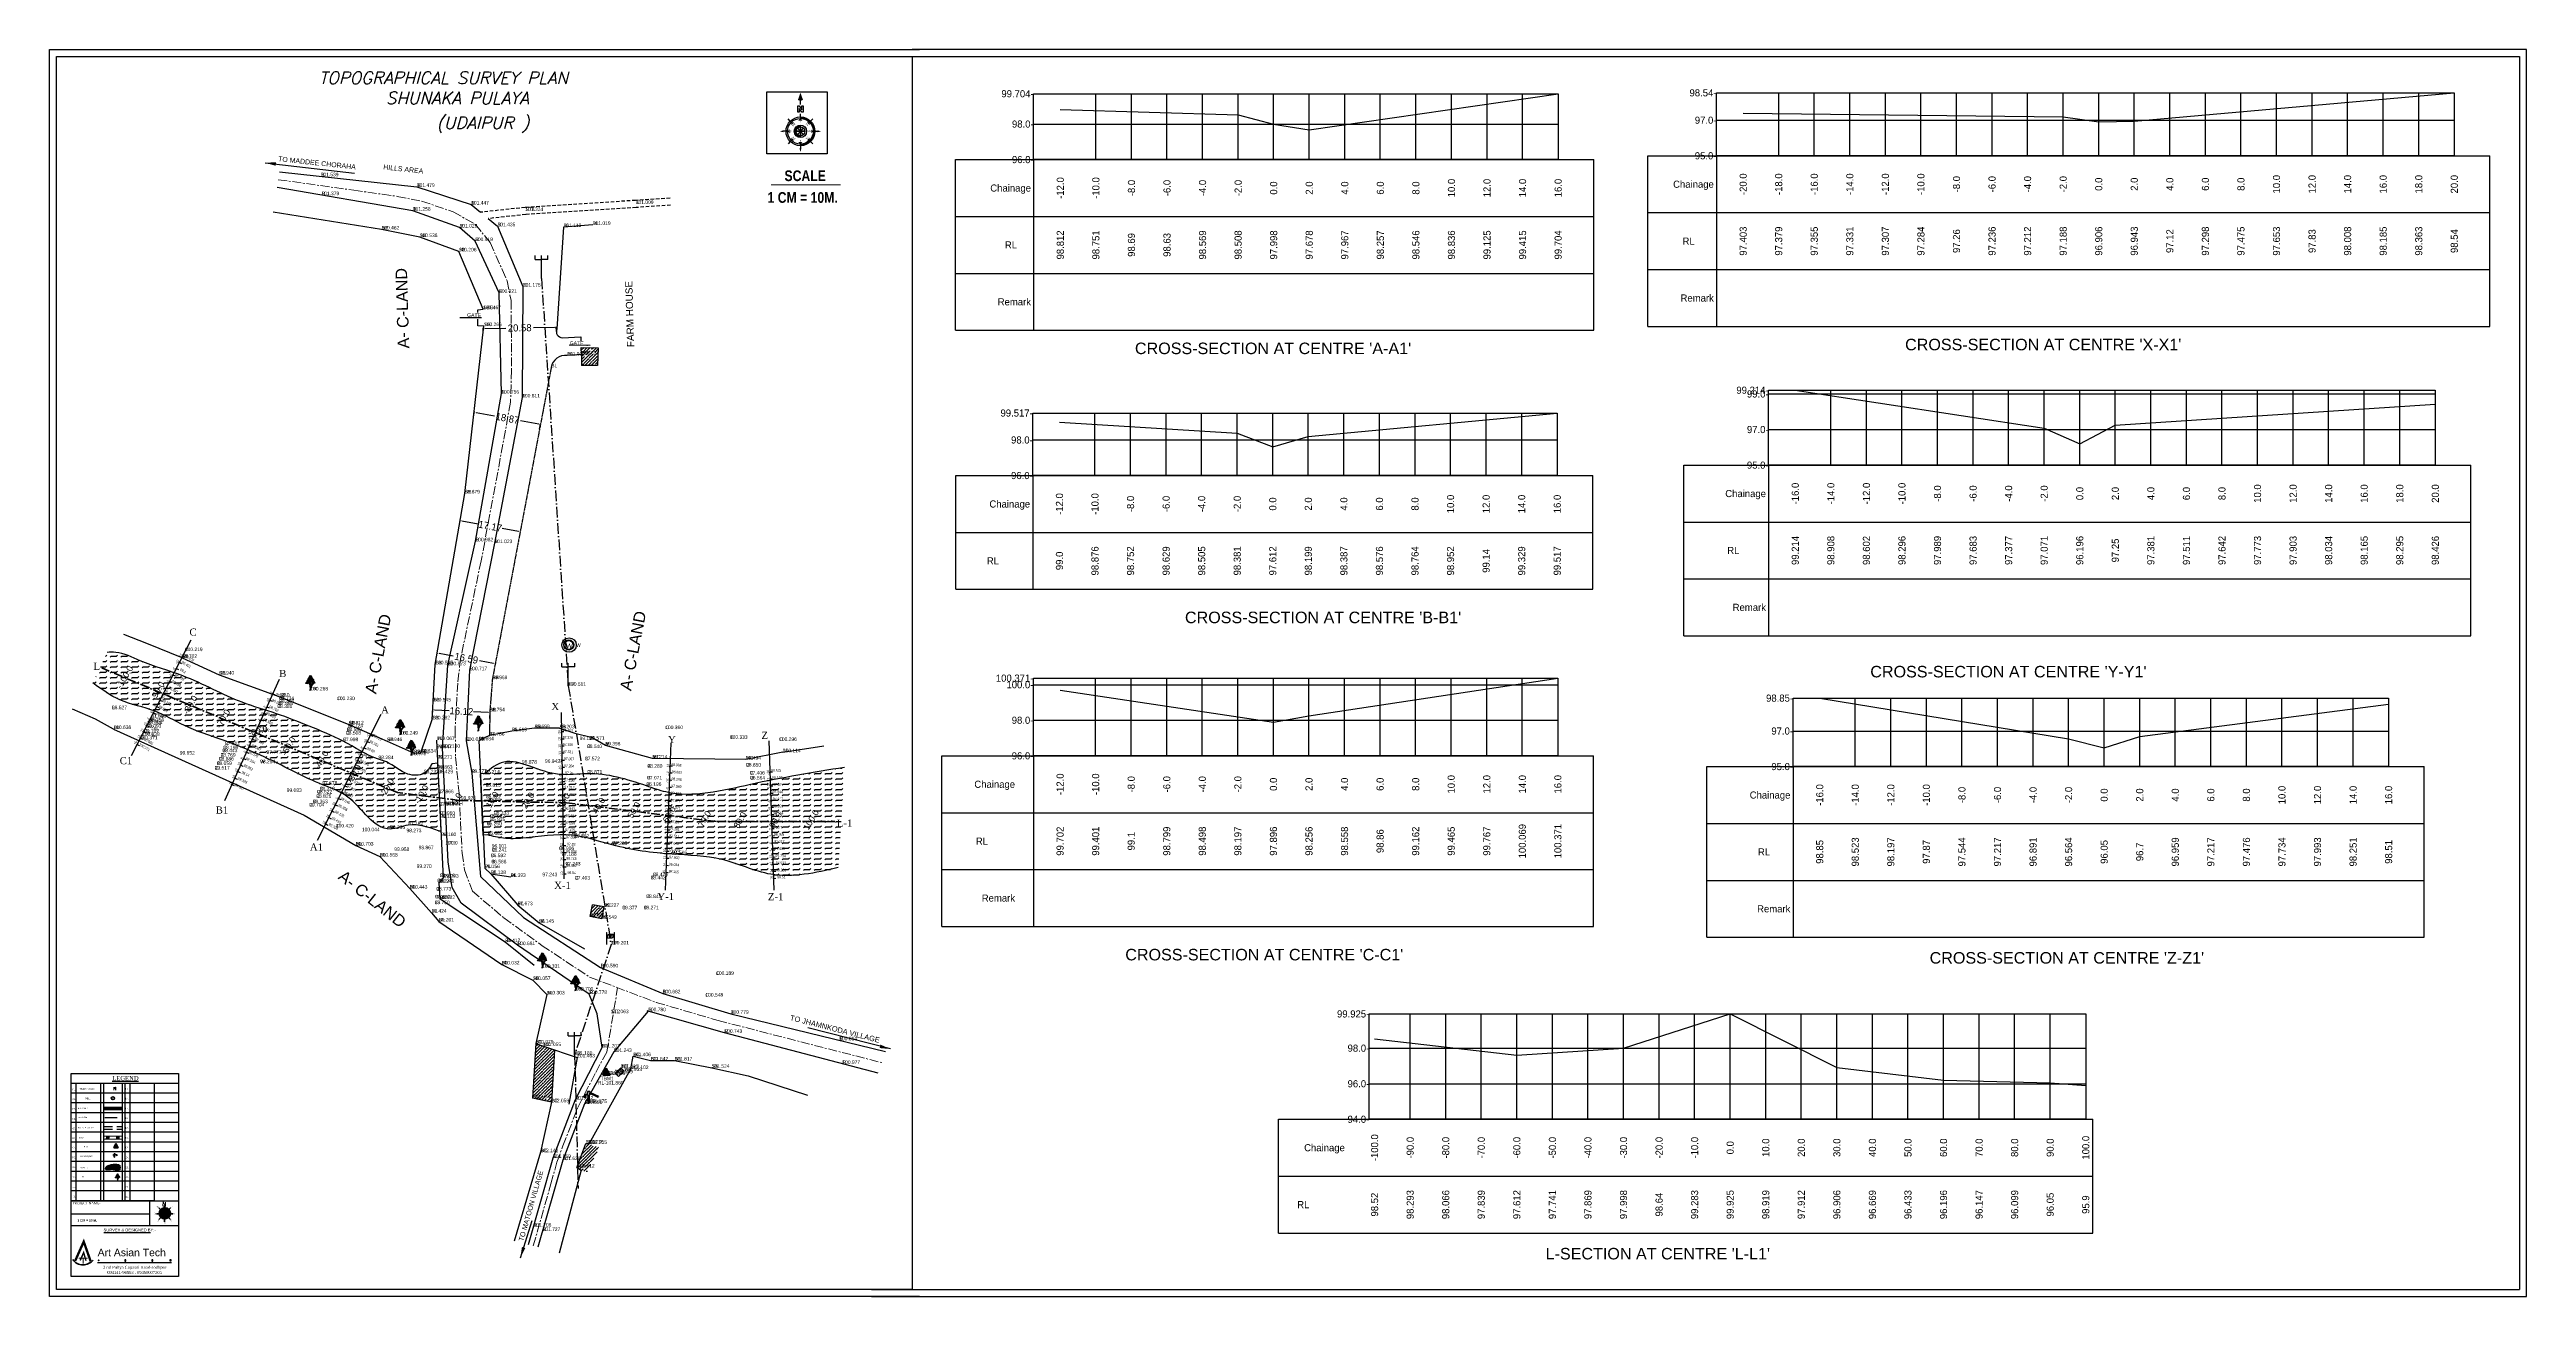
# Model space of a CAD drawing. Extents: x 9889 to 10585, y 9873 to 10224.
import ezdxf
from ezdxf.enums import TextEntityAlignment as Align

# ---------------------------------------------------------------- set-up
doc = ezdxf.new("R2010")
doc.units = 0
doc.header["$MEASUREMENT"] = 0
doc.header["$PDMODE"] = 35
doc.header["$PDSIZE"] = 0.5
for name, pattern in [('ACAD_ISO10W100', [18, 12, -3, 0, -3]), ('CENTERX2', [4, 2.5, -0.5, 0.5, -0.5]), ('DASHDOT', [1, 0.5, -0.25, 0, -0.25]), ('DASHED', [0.75, 0.5, -0.25]), ('DASHED2', [0.375, 0.25, -0.125]), ('DOT2', [0.125, 0, -0.125]), ('HIDDEN2', [0.1875, 0.125, -0.0625])]:
    doc.linetypes.add(name, pattern=pattern)
for name, color, linetype in [('2', 1, 'Continuous'), ('4', 3, 'Continuous'), ('area for bill', 7, 'Continuous'), ('Chainage', 7, 'Continuous'), ('dimension', 7, 'Continuous'), ('DP', 7, 'Continuous'), ('EL', 5, 'ACAD_ISO10W100'), ('FRAME', 7, 'Continuous'), ('HA', 7, 'Continuous'), ('HP', 7, 'Continuous'), ('ROAD BOUNDARY', 253, 'Continuous'), ('Section--100-100', 7, 'Continuous'), ('Section--12-16', 7, 'Continuous'), ('Section--16-16', 7, 'Continuous'), ('Section--16-20', 7, 'Continuous'), ('Section--20-20', 7, 'Continuous'), ('TABLE', 7, 'Continuous'), ('TBM', 1, 'Continuous'), ('TEXT', 7, 'Continuous'), ('WEEL', 7, 'Continuous'), ('WELL', 102, 'Continuous')]:
    doc.layers.add(name, color=color, linetype=linetype)
for name, color, linetype, lineweight in [('BL', 6, 'Continuous', 30), ('BT ROAD', 251, 'Continuous', 30), ('CENTER', 7, 'CENTERX2', 40), ('centre line', 7, 'CENTERX2', 30), ('E-LINE', 66, 'DASHDOT', 25), ('EP', 5, 'ACAD_ISO10W100', 30), ('K R', 42, 'DASHED', 30), ('MAAT', 20, 'FENCELINE2', 30), ('NALHA', 4, 'Continuous', 18), ('SB', 62, 'HIDDEN2', 30), ('TR', 3, 'Continuous', 40), ('WATER', 4, 'Continuous', 30)]:
    doc.layers.add(name, color=color, linetype=linetype, lineweight=lineweight)
doc.layers.add('HATCH', color=7, linetype='Continuous', true_color=0xdb70ff)
doc.styles.add('A', font='ARIAL.TTF')
doc.styles.add('DUTCH', font='dutch.ttf')
doc.styles.add('RK', font='TIMES.TTF')
doc.styles.add('ROMANS', font='ARIAL.TTF', dxfattribs={"height": 50})
doc.styles.add('ROMANT', font='romant')
doc.styles.add('style1', font='swisscl.ttf', dxfattribs={"height": 5})
doc.styles.add('style2', font='techb___.ttf', dxfattribs={"height": 1})
doc.styles.add('style28', font='italict.shx', dxfattribs={"height": 5})
doc.styles.add('style3', font='swisse.ttf', dxfattribs={"height": 3})
doc.styles.add('style4', font='REFSAN.TTF', dxfattribs={"height": 3})
doc.styles.add('style5', font='stylu.ttf', dxfattribs={"height": 1})
doc.linetypes.add('FENCELINE2', pattern='A,0.25,-0.1,[132,ltypeshp.shx,S=0.1,R=0,X=-0.1,Y=0],-0.1,1', length=1.45)
doc.dimstyles.get("Standard").update_dxf_attribs({"dimtxt": 2, "dimasz": 0.5, "dimexe": 0.18, "dimexo": 0.0625, "dimgap": 0.09, "dimtad": 0, "dimzin": 0, "dimdsep": 46, "dimtxsty": 'Standard', "dimcen": 0.09, "dimclrd": 155, "dimclre": 155, "dimadec": 0, "dimazin": 0, "dimtfac": 1, "dimtofl": 0, "dimtmove": 0, "dimatfit": 3, "dimfxl": 0, "dimtolj": 1, "dimtzin": 0, "dimarcsym": 0})
pattern_1 = [(350.564024, (-938.7632, -614.632707), (0.0308053174, 0.0423982836), [0, -0.046875])]

# ---------------------------------------------------------------- blocks, each defined once
blk = doc.blocks.new('A$C4B014825')
at = {"layer": 'TABLE', "color": 126}
for points, const_width in [([(7.7, 13.3), (36.8, 78.5), (60.3, 12.1)], 8), ([(50, 22.4), (20, 22.4)], 3), ([(24.8, 15.3), (36.5, 41.5), (44.3, 14.3)], 5), ([(35, 22.4), (35, 3.7)], 3)]:
    blk.add_lwpolyline(points, dxfattribs=dict(at, const_width=const_width))
at = {"layer": 'TABLE', "color": 126, "lineweight": 50}
blk.add_arc((34.8, 42.6), 42.6, 215.37084, 322.23061, dxfattribs=at)
blk = doc.blocks.new('_ClosedBlank')
at = {"layer": 'area for bill', "color": 0, "linetype": 'DASHED2', "lineweight": -2}
for p, q in [((-1, 0.2), (0, 0)), ((-1, 0.2), (-1, -0.2)), ((0, 0), (-1, -0.2))]:
    blk.add_line(p, q, dxfattribs=at)
blk = doc.blocks.new('A$C7A5E11BF')
at = {"layer": 'NALHA', "color": 7, "lineweight": 30}
for points in [[(-4.8, -0.7), (-1.5, 2)], [(-3.4, -2.6), (-0.2, 0)], [(-2.1, -4.7), (1.2, -2)]]:
    blk.add_lwpolyline(points, dxfattribs=at)
at = {"layer": 'NALHA', "color": 7, "lineweight": 30, "xscale": 3.000000000000071, "yscale": 3, "zscale": 3, "rotation": 219.1668003544708}
for p in [(-7.1, -2.6), (-5.8, -4.5), (-4.4, -6.6)]:
    blk.add_blockref('_ClosedBlank', p, dxfattribs=at)
blk = doc.blocks.new('A$C492B7C83')
at = {"layer": 'TR', "linetype": 'Continuous', "lineweight": 0}
h = blk.add_hatch(dxfattribs=at)
h.set_pattern_fill('DOTS', color=3, scale=0.75, angle=-9.43598, style=0)
h.set_pattern_definition(pattern_1)
h.paths.add_polyline_path([(2.85, 3.48), (2.66, 3.58), (2.77, 3.71), (2.73, 3.96), (2.68, 3.97), (2.62, 4.2), (2.56, 4.2), (2.49, 4.21), (2.45, 4.32), (2.51, 4.46), (2.59, 4.45), (2.47, 4.65), (2.47, 4.79), (2.41, 4.9), (2.32, 4.83), (2.29, 4.86), (2.29, 4.93), (2.24, 4.96), (2.16, 4.91), (2.08, 4.94), (2, 4.83), (1.99, 4.73), (2.06, 4.68), (2, 4.65), (1.94, 4.71), (1.75, 4.57), (1.74, 4.53), (1.66, 4.51), (1.68, 4.46), (1.71, 4.38), (1.61, 4.33), (1.54, 4.41), (1.48, 4.41), (1.45, 4.36), (1.52, 4.33), (1.52, 4.23), (1.44, 4.25), (1.33, 4.18), (1.43, 4.15), (1.37, 4.03), (1.28, 4.03), (1.17, 3.98), (1.04, 3.94), (1.04, 3.99), (0.91, 3.82), (1.08, 3.83), (1.17, 3.75), (1.11, 3.6), (0.92, 3.57), (0.85, 3.63), (0.81, 3.56), (0.74, 3.56), (0.67, 3.49), (0.58, 3.41), (0.66, 3.32), (0.72, 3.35), (0.64, 3.25), (0.69, 3.25), (0.66, 3.15), (0.46, 2.96), (0.26, 2.98), (0.16, 2.94), (-0.01, 2.8), (0.03, 2.69), (0.4, 2.64), (0.46, 2.58), (0.64, 2.63), (0.72, 2.35), (0.77, 2.34), (1.05, 2.59), (1.12, 2.61), (1.16, 2.54), (1.15, 2.45), (1.22, 2.41), (1.33, 2.39), (1.39, 2.48), (1.53, 2.52), (1.66, 2.51), (1.73, 2.55), (1.74, 2.56), (1.78, 2.62), (1.82, 2.59), (1.83, 2.48), (1.91, 2.51), (1.92, 2.48), (1.93, 2.41), (2.02, 2.52), (2.09, 2.5), (2.11, 2.45), (2.07, 2.4), (2.16, 2.41), (2.18, 2.37), (2.26, 2.41), (2.32, 2.37), (2.44, 2.21), (2.5, 2.17), (2.54, 2.11), (2.96, 2.08), (3.03, 1.99), (3.09, 2.01), (2.97, 2.24), (2.97, 2.32), (3.03, 2.39), (2.98, 2.64), (2.93, 2.65), (2.89, 3.03), (2.8, 3.06), (2.86, 3.1), (2.98, 3.29)])
h = blk.add_hatch(dxfattribs=at)
h.set_pattern_fill('DOTS', color=3, scale=0.75, angle=-9.43598, style=0)
h.set_pattern_definition(pattern_1)
h.paths.add_polyline_path([(2.85, 3.48), (2.66, 3.58), (2.77, 3.71), (2.73, 3.96), (2.68, 3.97), (2.62, 4.2), (2.56, 4.2), (2.49, 4.21), (2.45, 4.32), (2.51, 4.46), (2.59, 4.45), (2.47, 4.65), (2.47, 4.79), (2.41, 4.9), (2.32, 4.83), (2.29, 4.86), (2.29, 4.93), (2.24, 4.96), (2.16, 4.91), (2.08, 4.94), (2, 4.83), (1.99, 4.73), (2.06, 4.68), (2, 4.65), (1.94, 4.71), (1.75, 4.57), (1.74, 4.53), (1.66, 4.51), (1.68, 4.46), (1.71, 4.38), (1.61, 4.33), (1.54, 4.41), (1.48, 4.41), (1.45, 4.36), (1.52, 4.33), (1.52, 4.23), (1.44, 4.25), (1.33, 4.18), (1.43, 4.15), (1.37, 4.03), (1.28, 4.03), (1.17, 3.98), (1.04, 3.94), (1.04, 3.99), (0.91, 3.82), (1.08, 3.83), (1.17, 3.75), (1.11, 3.6), (0.92, 3.57), (0.85, 3.63), (0.81, 3.56), (0.74, 3.56), (0.67, 3.49), (0.58, 3.41), (0.66, 3.32), (0.72, 3.35), (0.64, 3.25), (0.69, 3.25), (0.66, 3.15), (0.46, 2.96), (0.26, 2.98), (0.16, 2.94), (-0.01, 2.8), (0.03, 2.69), (0.4, 2.64), (0.46, 2.58), (0.64, 2.63), (0.72, 2.35), (0.77, 2.34), (1.05, 2.59), (1.12, 2.61), (1.16, 2.54), (1.15, 2.45), (1.22, 2.41), (1.33, 2.39), (1.39, 2.48), (1.53, 2.52), (1.66, 2.51), (1.73, 2.55), (1.74, 2.56), (1.78, 2.62), (1.82, 2.59), (1.83, 2.48), (1.91, 2.51), (1.92, 2.48), (1.93, 2.41), (2.02, 2.52), (2.09, 2.5), (2.11, 2.45), (2.07, 2.4), (2.16, 2.41), (2.18, 2.37), (2.26, 2.41), (2.32, 2.37), (2.44, 2.21), (2.5, 2.17), (2.54, 2.11), (2.96, 2.08), (3.03, 1.99), (3.09, 2.01), (2.97, 2.24), (2.97, 2.32), (3.03, 2.39), (2.98, 2.64), (2.93, 2.65), (2.89, 3.03), (2.8, 3.06), (2.86, 3.1), (2.98, 3.29)])
at = {"layer": 'TR', "lineweight": 0}
h = blk.add_hatch(dxfattribs=at)
h.set_pattern_fill('DOTS', color=32, scale=0.5, style=0)
h.set_pattern_definition([(0, (-72.181562, -36.292636), (0.015625, 0.03125), [0, -0.03125])])
h.paths.add_polyline_path([(2.13, 1.66), (2.65, 2.11), (2.54, 2.11), (2.5, 2.17), (2.44, 2.21), (2.4, 2.27), (1.94, 1.79), (1.33, 1.03), (1.8, 1.77), (1.78, 2.62), (1.74, 2.56), (1.66, 2.51), (1.64, 1.77), (1.26, 1.17), (1.25, 1.44), (1.36, 1.72), (1.33, 2.39), (1.22, 2.41), (1.15, 2.45), (1.16, 2.54), (1.12, 2.61), (1.05, 2.59), (1.19, 1.68), (1.07, 1.35), (1.07, 0.76), (0.74, 0), (1.1, 0.04), (1.27, 0.62)])
at = {"layer": 'HATCH', "color": 3, "lineweight": 0}
blk.add_lwpolyline([(2.77, 3.71), (2.73, 3.96), (2.68, 3.97), (2.62, 4.2), (2.56, 4.2), (2.49, 4.21), (2.45, 4.32), (2.51, 4.46), (2.59, 4.45), (2.47, 4.65), (2.47, 4.79)], dxfattribs=at)
at = {"layer": 'TR', "lineweight": 30}
blk.add_lwpolyline([(1.05, 2.59), (0.99, 2.59), (0.79, 2.38), (0.74, 2.39), (0.68, 2.59), (0.66, 2.64), (0.62, 2.65), (0.46, 2.58), (0.31, 2.65), (0.03, 2.69), (0, 2.8), (0.14, 2.92), (0.21, 2.95), (0.51, 3), (0.7, 3.26), (0.6, 3.41), (0.63, 3.46), (0.74, 3.53), (0.85, 3.6), (0.92, 3.55), (0.96, 3.55), (1.03, 3.58), (1.14, 3.65), (1.18, 3.7), (1.21, 3.74), (1.14, 3.79), (0.96, 3.83), (1.09, 3.95), (1.25, 4.02), (1.34, 4), (1.39, 3.99), (1.42, 4.04), (1.4, 4.08), (1.37, 4.19), (1.46, 4.21), (1.52, 4.22), (1.52, 4.26), (1.5, 4.36), (1.53, 4.39), (1.59, 4.34), (1.64, 4.33), (1.68, 4.32), (1.71, 4.37), (1.73, 4.4), (1.68, 4.46), (1.7, 4.51), (1.76, 4.5), (1.77, 4.55), (1.82, 4.59), (1.85, 4.63), (1.93, 4.67), (1.98, 4.66), (2.02, 4.65), (2.05, 4.7), (2.03, 4.73), (2.02, 4.79), (2.05, 4.84), (2.08, 4.87), (2.11, 4.93), (2.23, 4.95), (2.25, 4.89), (2.29, 4.83), (2.32, 4.84), (2.39, 4.87), (2.44, 4.82), (2.47, 4.76), (2.44, 4.72), (2.45, 4.67), (2.46, 4.61), (2.48, 4.58), (2.57, 4.52), (2.56, 4.46), (2.48, 4.43), (2.44, 4.38), (2.42, 4.34), (2.43, 4.29), (2.44, 4.26), (2.46, 4.22), (2.52, 4.19), (2.56, 4.18), (2.6, 4.18), (2.68, 3.98), (2.73, 3.93), (2.75, 3.85), (2.73, 3.79), (2.74, 3.73), (2.7, 3.66), (2.69, 3.6), (2.68, 3.58), (2.7, 3.52), (2.81, 3.47), (2.88, 3.42), (2.94, 3.33), (2.96, 3.32), (2.93, 3.26), (2.9, 3.21), (2.85, 3.15), (2.84, 3.13), (2.82, 3.09), (2.83, 3.05), (2.88, 3), (2.89, 2.94), (2.91, 2.8), (2.95, 2.64), (2.97, 2.56), (2.99, 2.5), (3.01, 2.4), (2.97, 2.31), (2.94, 2.28), (2.95, 2.21), (3.01, 2.17), (3.03, 2.11), (3.04, 2.02), (3.01, 2), (3, 2.06), (2.97, 2.11), (2.93, 2.12), (2.89, 2.12), (2.84, 2.13), (2.81, 2.09), (2.76, 2.1), (2.72, 2.11), (2.67, 2.12)], dxfattribs=at)
at = {"layer": 'TR', "color": 32, "linetype": 'Continuous', "lineweight": 0}
blk.add_lwpolyline([(1.1, 0.04), (1.1, 0.04), (1.27, 0.62), (2.13, 1.66), (2.67, 2.12), (2.44, 2.3), (1.94, 1.79), (1.33, 1.03), (1.8, 1.77), (1.78, 2.62), (1.66, 2.51), (1.64, 1.77), (1.26, 1.17), (1.25, 1.44), (1.36, 1.72), (1.33, 2.39), (1.12, 2.61), (1.05, 2.59), (1.19, 1.68), (1.07, 1.35), (1.07, 0.76), (0.74, 0), (1.1, 0.04)], dxfattribs=at)
blk.add_lwpolyline([(1.1, 0.04), (1.1, 0.04), (1.27, 0.62), (2.13, 1.66), (2.67, 2.12), (2.44, 2.3), (1.94, 1.79), (1.33, 1.03), (1.8, 1.77), (1.78, 2.62), (1.66, 2.51), (1.64, 1.77), (1.26, 1.17), (1.25, 1.44), (1.36, 1.72), (1.33, 2.39), (1.12, 2.61), (1.05, 2.59), (1.19, 1.68), (1.07, 1.35), (1.07, 0.76), (0.74, 0), (1.1, 0.04)], dxfattribs=at)
blk = doc.blocks.new('WELL')
at = {"layer": 'WEEL', "color": 7, "lineweight": 30}
for radius in [3.55, 3.15]:
    blk.add_circle((-0.1, -0.1), radius, dxfattribs=at)
at = {"layer": 'WEEL', "color": 7, "lineweight": 30, "insert": (-2.6, 1.4), "char_height": 3.958, "width": 72.286, "attachment_point": 1, "rotation": 0.034, "style": 'style1'}
blk.add_mtext('{\\fTimes New Roman|b0|i0|c0|p18;W}', dxfattribs=at)
blk = doc.blocks.new('TBM')
at = {"layer": 'HA', "linetype": 'DOT2'}
h = blk.add_hatch(dxfattribs=at)
h.set_pattern_fill('ANSI31', color=1, scale=3, style=0)
h.set_pattern_definition([(45, (-10188.135, -9096.50348), (-0.265165043, 0.265165043), [])])
h.paths.add_polyline_path([(6.2, -4.6), (-0.2, 7), (-6.2, -4.6)])
h.paths.add_polyline_path([(-1.1, -0.1, -1), (1.1, -0.1, -1)], flags=16)
at = {"layer": 'HATCH', "color": 1, "lineweight": 50}
for p, q in [((-0.2, 7), (-6.2, -4.6)), ((6.2, -4.6), (-0.2, 7)), ((-6.2, -4.6), (6.2, -4.6))]:
    blk.add_line(p, q, dxfattribs=at)
at = {"layer": 'HATCH', "color": 1, "lineweight": 40}
blk.add_circle((0, -0.1), 1.11, dxfattribs=at)
blk = doc.blocks.new('tf')
at = {"layer": 'DP', "color": 7, "lineweight": 9}
for p, q in [((-3.7, 12.1), (-3.7, -0.1)), ((-3.4, 12.1), (-3.4, -0.1)), ((3.8, 12.1), (3.8, -0.1)), ((4.1, 12.1), (4.1, -0.1))]:
    blk.add_line(p, q, dxfattribs=at)
at = {"layer": 'DP', "color": 7, "lineweight": 15}
for p, q in [((-2.8, 7.7), (-3.7, 7.7)), ((-2.8, 7.6), (-3.7, 7.6)), ((-2.8, 9.1), (-1.6, 10.1)), ((-2.8, 9.1), (1.7, 9.1)), ((-2.8, 9.1), (-2.8, 6.3)), ((-2.8, 6.3), (1.7, 6.3)), ((-1.3, 9.1), (-1.3, 6.3)), ((-1.1, 9.1), (-1.1, 6.3)), ((-0.9, 9.1), (-0.9, 6.3)), ((-0.6, 9.1), (-0.6, 6.3)), ((-0.4, 9.1), (-0.4, 6.3)), ((-0.2, 9.1), (-0.2, 6.3)), ((0.1, 9.1), (0.1, 6.3)), ((0.3, 9.1), (0.3, 6.3)), ((1.7, 9.1), (2.9, 10.1)), ((1.7, 6.3), (1.7, 9.1)), ((1.7, 6.3), (2.9, 7.3)), ((2.5, 7.7), (4.1, 7.7)), ((2.5, 7.6), (4.1, 7.6)), ((2.9, 7.3), (2.9, 10.1))]:
    blk.add_line(p, q, dxfattribs=at)
at = {"layer": 'HATCH', "color": 7, "lineweight": 30}
for p, q in [((-3.7, 12.1), (-3.4, 12.1)), ((3.8, 12.1), (4.1, 12.1))]:
    blk.add_line(p, q, dxfattribs=at)
at = {"layer": 'HATCH', "color": 7, "lineweight": 15}
blk.add_line((-1.6, 10.1), (2.9, 10.1), dxfattribs=at)
blk = doc.blocks.new('EP')
at = {"layer": 'EP', "linetype": 'Continuous'}
for p, q in [((-1.43, 4.24), (-1.43, 5.08)), ((-1.43, 4.24), (0, 4.24)), ((0, 4.24), (0, 5.08)), ((0, 0), (0, 4.24)), ((1.43, 4.24), (0, 4.24)), ((1.43, 4.24), (1.43, 5.08))]:
    blk.add_line(p, q, dxfattribs=at)
blk = doc.blocks.new('*D12')
at = {"layer": 'Defpoints', "color": 0}
for p in [(9997.73, 10053.9), (10014.03, 10050.82), (10014.03, 10050.82)]:
    blk.add_point(p, dxfattribs=at)
at = {"layer": 'dimension', "color": 155, "lineweight": -2}
for p, q in [((9997.72, 10053.84), (9997.69, 10053.72)), ((9998.22, 10053.81), (10002.19, 10053.06)), ((10013.54, 10050.91), (10009.57, 10051.66)), ((10014.05, 10050.88), (10014.07, 10051))]:
    blk.add_line(p, q, dxfattribs=at)
at = {"layer": 'dimension', "color": 155}
for points in [[(9998.23, 10053.89), (9998.2, 10053.72), (9997.73, 10053.9)], [(10013.56, 10050.99), (10013.53, 10050.83), (10014.03, 10050.82)]]:
    blk.add_solid(points, dxfattribs=at)
at = {"layer": 'dimension', "color": 0, "insert": (10005.88, 10052.36), "char_height": 2, "attachment_point": 5, "rotation": 349.30383}
blk.add_mtext('\\A1;16.59', dxfattribs=at)
blk = doc.blocks.new('*D13')
at = {"layer": 'Defpoints', "color": 0}
for p in [(10004.17, 10091.1), (10021.04, 10087.91), (10021.04, 10087.91)]:
    blk.add_point(p, dxfattribs=at)
at = {"layer": 'dimension', "color": 155, "lineweight": -2}
for p, q in [((10004.16, 10091.04), (10004.14, 10090.92)), ((10004.66, 10091.01), (10009.24, 10090.14)), ((10020.55, 10088), (10015.97, 10088.87)), ((10021.03, 10087.85), (10021.01, 10087.74))]:
    blk.add_line(p, q, dxfattribs=at)
at = {"layer": 'dimension', "color": 155}
for points in [[(10004.68, 10091.09), (10004.65, 10090.92), (10004.17, 10091.1)], [(10020.56, 10088.09), (10020.53, 10087.92), (10021.04, 10087.91)]]:
    blk.add_solid(points, dxfattribs=at)
at = {"layer": 'dimension', "color": 0, "insert": (10012.61, 10089.51), "char_height": 2, "attachment_point": 5, "rotation": 349.30383}
blk.add_mtext('\\A1;17.17', dxfattribs=at)
blk = doc.blocks.new('*D14')
at = {"layer": 'Defpoints', "color": 0}
for p in [(10007.94, 10120.21), (10026.48, 10116.71), (10026.74, 10118.07)]:
    blk.add_point(p, dxfattribs=at)
at = {"layer": 'dimension', "color": 155, "lineweight": -2}
for p, q in [((10007.95, 10120.27), (10008.23, 10121.75)), ((10008.69, 10121.48), (10013.78, 10120.52)), ((10026.24, 10118.16), (10021.16, 10119.12)), ((10026.49, 10116.77), (10026.77, 10118.25))]:
    blk.add_line(p, q, dxfattribs=at)
at = {"layer": 'dimension', "color": 155}
for points in [[(10008.71, 10121.56), (10008.67, 10121.4), (10008.2, 10121.57)], [(10026.26, 10118.24), (10026.23, 10118.08), (10026.74, 10118.07)]]:
    blk.add_solid(points, dxfattribs=at)
at = {"layer": 'dimension', "color": 0, "insert": (10017.47, 10119.82), "char_height": 2, "attachment_point": 5, "rotation": 349.30383}
blk.add_mtext('\\A1;18.87', dxfattribs=at)
blk = doc.blocks.new('*D15')
at = {"layer": 'Defpoints', "color": 0}
for p in [(10010.61, 10145.1), (10010.63, 10143.83), (10031.21, 10144.17)]:
    blk.add_point(p, dxfattribs=at)
at = {"layer": 'dimension', "color": 155, "lineweight": -2}
for p, q in [((10010.63, 10143.9), (10010.61, 10145.28)), ((10011.11, 10145.11), (10016.98, 10145.21)), ((10030.69, 10145.43), (10024.82, 10145.33)), ((10031.21, 10144.23), (10031.19, 10145.62))]:
    blk.add_line(p, q, dxfattribs=at)
at = {"layer": 'dimension', "color": 155}
for points in [[(10011.11, 10145.2), (10011.12, 10145.03), (10010.61, 10145.1)], [(10030.69, 10145.51), (10030.69, 10145.35), (10031.19, 10145.44)]]:
    blk.add_solid(points, dxfattribs=at)
at = {"layer": 'dimension', "color": 0, "insert": (10020.9, 10145.27), "char_height": 2, "attachment_point": 5, "rotation": 0.92831}
blk.add_mtext('\\A1;20.58', dxfattribs=at)
blk = doc.blocks.new('*D16')
at = {"layer": 'Defpoints', "color": 0}
for p in [(9996.38, 10036.17), (9996.46, 10037.88), (10012.47, 10035.36)]:
    blk.add_point(p, dxfattribs=at)
at = {"layer": 'dimension', "color": 155, "lineweight": -2}
for p, q in [((9996.38, 10036.23), (9996.47, 10038.05)), ((9996.96, 10037.85), (10001.09, 10037.64)), ((10012.06, 10037.09), (10007.93, 10037.3)), ((10012.48, 10035.42), (10012.57, 10037.25))]:
    blk.add_line(p, q, dxfattribs=at)
at = {"layer": 'dimension', "color": 155}
for points in [[(9996.97, 10037.93), (9996.96, 10037.77), (9996.46, 10037.88)], [(10012.06, 10037.17), (10012.06, 10037.01), (10012.56, 10037.07)]]:
    blk.add_solid(points, dxfattribs=at)
at = {"layer": 'dimension', "color": 0, "insert": (10004.51, 10037.47), "char_height": 2, "attachment_point": 5, "rotation": 357.12233}
blk.add_mtext('\\A1;16.12', dxfattribs=at)

msp = doc.modelspace()

# ---------------------------------------------------------------- hatches: boundary and pattern name
at = {"layer": 'HATCH'}
h = msp.add_hatch(color=0, dxfattribs=at)
h.paths.add_polyline_path([(10103.478, 10200.576, -0.4158799), (10099.862, 10196.94), (10099.862, 10196.496, 0.4158799), (10103.922, 10200.579, 0.4125492), (10099.862, 10204.616), (10099.862, 10204.172, -0.4125492)])
h.paths.add_polyline_path([(10099.862, 10201.783), (10099.862, 10202.291, 0.4158799), (10098.127, 10200.546, 0.4125492), (10099.862, 10198.82), (10099.862, 10199.328, -0.4125492), (10098.635, 10200.549, -0.4158799)], flags=17)
h = msp.add_hatch(dxfattribs=at)
h.set_pattern_fill('ANSI35', color=256, scale=5, style=0)
h.paths.add_polyline_path([(10042.806, 10134.737), (10042.932, 10139.703), (10038.189, 10139.783), (10038.264, 10137.784), (10038.288, 10134.701)])
h = msp.add_hatch(dxfattribs=at)
h.set_pattern_fill('FLEX', color=132, scale=6, style=0)
edge = h.paths.add_edge_path()
edge.add_spline(control_points=[(9996.28, 10022.779), (9995.619, 10021.698), (9994.132, 10019.267), (9988.253, 10019.399), (9984.958, 10022.879), (9978.33, 10024.765), (9971.622, 10029.324), (9961.863, 10033.18), (9952.449, 10037.028), (9943.134, 10039.559), (9934.576, 10043.691), (9925.209, 10048.146), (9915.776, 10050.566), (9908.926, 10054.204), (9905.678, 10054.06), (9904.858, 10054.023)], knot_values=[0, 0, 0, 0, 3.5907498, 8.0821952, 15.0249327, 17.4009426, 28.5373748, 39.0436367, 48.8278873, 59.0425077, 67.8858833, 77.3008266, 90.0335322, 97.2587957, 99.7020755, 99.7020755, 99.7020755, 99.7020755], degree=3, periodic=0)
edge.add_line((9904.858, 10054.023), (9900.858, 10045.426))
edge.add_spline(control_points=[(9900.858, 10045.426), (9903.307, 10043.641), (9908.584, 10039.797), (9918.22, 10038.201), (9927.088, 10032.771), (9935.185, 10030.196), (9943.093, 10027.264), (9952.563, 10023.214), (9962.538, 10017.607), (9975.03, 10013.439), (9981.008, 10002.136), (9990.76, 10006.48), (9995.272, 10004.839), (9998.089, 10003.814)], knot_values=[0, 0, 0, 0, 8.9841356, 19.3512291, 28.5326222, 39.8821413, 44.73747, 53.8388775, 70.7818336, 78.7668451, 93.6556189, 98.877789, 107.5576298, 107.5576298, 107.5576298, 107.5576298], degree=3, periodic=0)
edge.add_line((9998.089, 10003.814), (9998.862, 10003.852))
edge.add_line((9998.862, 10003.852), (9997.926, 10022.975))
edge.add_line((9997.926, 10022.975), (9996.28, 10022.779))
h = msp.add_hatch(dxfattribs=at)
h.set_pattern_fill('FLEX', color=132, scale=6, style=0)
edge = h.paths.add_edge_path()
edge.add_line((10011.09, 10019.959), (10009.845, 10019.9))
edge.add_line((10009.845, 10019.9), (10010.669, 10002.651))
edge.add_line((10010.669, 10002.651), (10011.887, 10002.709))
edge.add_spline(control_points=[(10011.887, 10002.709), (10013.377, 10002.329), (10016.635, 10001.5), (10024.606, 10001.79), (10034.977, 10003.79), (10048.602, 9998.924), (10062.735, 9997.007), (10078.051, 9996.849), (10092.833, 9989.457), (10104.092, 9992.032), (10110.511, 9993.5)], knot_values=[0, 0, 0, 0, 4.5902844, 10.0328362, 23.7797037, 35.504248, 52.5275891, 66.6012083, 80.9829075, 100.0537272, 100.0537272, 100.0537272, 100.0537272], degree=3, periodic=0)
edge.add_line((10110.511, 9993.5), (10112.217, 10021.678))
edge.add_spline(control_points=[(10112.217, 10021.678), (10103.484, 10020.252), (10087.006, 10017.559), (10067.707, 10012.459), (10053.022, 10017.818), (10043.041, 10020.737), (10031.681, 10019.019), (10024.306, 10021.922), (10016.527, 10024.388), (10012.79, 10021.343), (10011.09, 10019.959)], knot_values=[0, 0, 0, 0, 26.8701333, 50.7048669, 56.468358, 73.4423872, 81.3021272, 89.9166731, 97.3605226, 103.567385, 103.567385, 103.567385, 103.567385], degree=3, periodic=0)
h = msp.add_hatch(dxfattribs=at)
h.set_pattern_fill('ANSI35', color=256, scale=5, style=0)
h.paths.add_polyline_path([(10041.362, 9983.057), (10040.689, 9979.705), (10043.976, 9979.12), (10044.649, 9982.472)])
h = msp.add_hatch(dxfattribs=at)
h.set_pattern_fill('ANSI35', color=256, scale=5, style=0)
h.paths.add_polyline_path([(10024.53, 9928.641), (10029.811, 9927.494), (10030.656, 9942.266), (10027.554, 9943.306), (10025.41, 9944.032)])
h = msp.add_hatch(dxfattribs=at)
h.set_pattern_fill('ANSI35', color=256, scale=12, style=0)
h.paths.add_polyline_path([(10047.736, 9935.648), (10048.716, 9934.759), (10050.331, 9936.275), (10049.351, 9937.164)])
h.paths.add_polyline_path([(10045.386, 9934.917), (10049.219, 9934.917), (10049.219, 9936.417), (10045.386, 9936.417)], flags=9)
h.paths.add_polyline_path([(10047.486, 9935.398), (10049.986, 9935.398), (10049.986, 9936.898), (10047.486, 9936.898)], flags=9)
h = msp.add_hatch(dxfattribs=at)
h.set_pattern_fill('ANSI35', color=256, scale=5, style=0)
h.paths.add_polyline_path([(10037.17, 9909.632), (10037.186, 9909.027), (10038.221, 9908.402), (10039.78, 9907.932), (10043.255, 9914.796), (10040.486, 9915.78), (10039.536, 9915.936)])
h = msp.add_hatch(dxfattribs=at)
h.set_pattern_fill('FLEX', color=256, scale=0.8, style=0)
h.set_pattern_definition([(0, (-14.81241, 0), (0, 0.2), [0.2, -0.2]), (45, (-14.61241, 0), (1e-17, 0.1999999997), [0.05, -0.1828427128, 0.05, -0.2828427128])])
edge = h.paths.add_edge_path()
edge.add_spline(control_points=[(9908.41, 9908.536), (9908.493, 9908.993), (9908.708, 9910.174), (9906.587, 9910.113), (9905.356, 9909.862), (9904.506, 9909.365), (9904.295, 9908.165), (9906.384, 9909.027), (9907.479, 9908.144), (9908.222, 9908.457), (9908.41, 9908.536)], knot_values=[0, 0, 0, 0, 1.1864174, 3.0714043, 4.4842342, 5.3533392, 5.8043933, 7.5128014, 9.2451821, 9.8318083, 9.8318083, 9.8318083, 9.8318083], degree=3, periodic=0)
at = {"layer": 'HATCH', "lineweight": 40}
h = msp.add_hatch(dxfattribs=at)
h.set_pattern_fill('ANSI31', color=6, scale=0.158215, angle=136.942021, style=0)
h.set_pattern_definition([(180.9418756, (10150.629587, 8384.47297), (0.0005265527, -0.03223204424), [])])
h.paths.add_polyline_path([(9919.943, 9897.253), (9920.451, 9896.469), (9920.651, 9896.543)])
h.paths.add_polyline_path([(9920.651, 9895.777), (9920.08, 9895.205), (9920.724, 9895.591)])
h.paths.add_polyline_path([(9921.417, 9895.777), (9922.054, 9895.138), (9921.615, 9895.841)])
h.paths.add_polyline_path([(9921.371, 9896.77), (9921.417, 9896.543), (9922.201, 9897.329)])

# ---------------------------------------------------------------- linework, layer by layer
at = {"layer": 'BL', "linetype": 'Continuous'}
for points in [[(10033.252, 10173.629), (10031.348, 10144.985)], [(10041.47, 10174.216), (10033.252, 10173.629)], [(10032.871, 10142.485), (10038.078, 10142.781), (10038.124, 10141.535)], [(10038.078, 10142.781), (10038.124, 10141.535)], [(10038.264, 10137.784), (10038.264, 10137.784), (10034.252, 10137.492)], [(10038.264, 10137.784), (10038.189, 10139.783)], [(10038.189, 10139.783), (10042.932, 10139.703), (10042.806, 10134.737), (10038.288, 10134.701)], [(10038.264, 10137.784), (10038.288, 10134.701)], [(9925.942, 10052.494), (9916.082, 10056.551), (9909.54, 10059.081)], [(9906.649, 10032.462), (9901.567, 10035.239), (9895.135, 10038.021)], [(9906.649, 10032.462), (9960.315, 10008.261), (9974.795, 9999.703), (9981.611, 9996.604), (9989.979, 9987.584), (9996.133, 9980.828), (9998.208, 9978.355), (10015.853, 9966.272), (10024.583, 9961.886), (10028.558, 9957.84), (10025.41, 9944.032), (10025.41, 9944.032)], [(10025.108, 10032.718), (10018.724, 10031.853), (10012.41, 10030.605), (10009.397, 10029.276)], [(9999.508, 9990.66), (9997.613, 10029.357)], [(10009.397, 10029.276), (10011.113, 9993.352)], [(9998.282, 9989.235), (9999.508, 9990.66)], [(10011.113, 9993.352), (10012.808, 9991.709), (10018.384, 9990.883)], [(10012.808, 9991.709), (10020.348, 9982.931), (10026.364, 9977.999), (10039.103, 9970.62)], [(10025.015, 9965.993), (10016.847, 9972.562), (9998.495, 9984.656), (9998.282, 9989.235)], [(10040.689, 9979.705), (10041.362, 9983.057)], [(10044.649, 9982.472), (10041.362, 9983.057)], [(10043.976, 9979.12), (10044.649, 9982.472)], [(10043.976, 9979.12), (10040.689, 9979.705)], [(10025.41, 9944.032), (10024.53, 9928.641)], [(10025.41, 9944.032), (10027.554, 9943.306)], [(10027.554, 9943.306), (10037.053, 9940.12), (10034.742, 9926.972)], [(10030.656, 9942.266), (10029.811, 9927.494)], [(10040.486, 9915.78), (10052.161, 9936.866)], [(10052.161, 9936.866), (10052.815, 9940.472), (10057.673, 9939.265)], [(10029.811, 9927.494), (10024.53, 9928.641)], [(10029.811, 9927.494), (10026.772, 9913.465)], [(10026.772, 9913.465), (10019.363, 9888.438)], [(10036.988, 9909.146), (10039.536, 9915.936), (10040.486, 9915.78)], [(10038.221, 9908.402), (10032.018, 9885.074)], [(10036.988, 9909.146), (10038.221, 9908.402)]]:
    msp.add_lwpolyline(points, dxfattribs=at)
for centre, radius, start, end in [((10033.007, 10144.282), 1.802, 157.030221, 265.670032), ((10033.715, 10133.541), 3.987, 82.256949, 170.795247)]:
    msp.add_arc(centre, radius, start, end, dxfattribs=at)
at = {"layer": 'BT ROAD', "color": 7, "linetype": 'CENTERX2', "lineweight": 30, "ltscale": 2}
msp.add_line((9903.889, 9925.761), (9909.044, 9925.761), dxfattribs=at)
at = {"layer": 'BT ROAD', "linetype": 'Continuous'}
for points in [[(10040.485, 9957.954), (10020.265, 9971.698), (10004.439, 9983.532), (10001.882, 9987.884), (10000.746, 9995.169), (9999.168, 10027.2), (10000.737, 10050.385), (10008.461, 10085.258), (10015.742, 10126.802), (10015.098, 10155.136), (10008.365, 10169.68), (10004.004, 10173.501), (9990.855, 10178.237), (9952.655, 10184.718)], [(9953.372, 10189.196), (9991.993, 10184.916), (10007.256, 10179.967), (10009.893, 10177.799)], [(10012.059, 10176.02), (10014.696, 10173.852), (10021.814, 10156.885), (10021.61, 10125.717), (10013.839, 10084.745), (10006.764, 10049.007), (10005.807, 10029.138), (10007.449, 10020.1), (10009.849, 9991.026), (10021.941, 9979.513), (10043.622, 9965.443), (10061.129, 9958.14), (10080.311, 9952.397), (10123.754, 9941.75)], [(10094.937, 10025.931), (10106.471, 10027.737)], [(10023.417, 9887.539), (10030.285, 9911.875), (10036.604, 9928.254), (10044.054, 9942.923), (10042.674, 9952.387), (10040.485, 9957.954)], [(10057.026, 9953.107), (10047.425, 9941.671), (10039.132, 9927.044), (10033.009, 9911.241), (10026.046, 9886.786)], [(10078.477, 9947.04), (10057.026, 9953.107), (10056.776, 9953.18)], [(10121.692, 9935.653), (10078.477, 9947.04)]]:
    msp.add_lwpolyline(points, dxfattribs=at)
at = {"layer": 'CENTER', "lineweight": 5}
for points in [[(9953.013, 10186.954), (9974.219, 10183.982), (9982.254, 10182.856), (9986.482, 10182.263), (9993.314, 10180.938), (10002.226, 10177.889), (10008.455, 10174.353), (10012.62, 10169.264), (10015.97, 10161.67), (10017.355, 10158.528), (10018.467, 10152.976), (10018.626, 10133.346), (10018.327, 10124.349), (10014.748, 10104.729), (10010.058, 10079.778), (10004.279, 10052.223), (10003.496, 10045.388), (10002.746, 10032.437), (10002.895, 10024.612), (10003.851, 10014.443), (10004.723, 9997.559), (10005.415, 9992.861), (10007.596, 9986.848), (10016.455, 9979.368), (10027.249, 9971.542), (10040.566, 9962.696), (10059.323, 9955.597), (10076.726, 9950.496), (10122.708, 9938.658)], [(10045.43, 9941.73), (10048.45, 9959.712)], [(10024.731, 9887.162), (10029.664, 9904.562), (10031.386, 9910.638), (10033.082, 9915.27), (10037.319, 9926.229), (10042.292, 9935.887), (10045.43, 9941.73)]]:
    msp.add_lwpolyline(points, dxfattribs=at)
at = {"layer": 'centre line', "lineweight": 35}
for points in [[(10003.957, 10012.392), (9986.553, 10014.589), (9903.358, 10049.652)], [(10003.957, 10012.392), (10034.054, 10011.723), (10076.426, 10006.421), (10109.533, 10006.5)]]:
    msp.add_lwpolyline(points, dxfattribs=at)
at = {"layer": 'EL', "ltscale": 2}
msp.add_line((9904.249, 9923.23), (9907.662, 9923.23), dxfattribs=at)
at = {"layer": 'EL', "lineweight": 30, "ltscale": 0.25}
msp.add_lwpolyline([(10027.049, 10159.202), (10034.575, 10044.622), (10046.646, 9971.892), (10036.356, 9940.851), (10037.336, 9903.284)], dxfattribs=at)
at = {"layer": 'HATCH', "color": 0, "linetype": 'ByBlock'}
for p, q in [((10099.15, 10207.732, 63.622), (10099.514, 10207.732, 63.622)), ((10099.15, 10205.909, 63.622), (10099.15, 10207.732, 63.622)), ((10099.514, 10205.909, 63.622), (10099.15, 10205.909, 63.622)), ((10099.514, 10207.732, 63.622), (10100.243, 10206.638, 63.622)), ((10100.243, 10205.909, 63.622), (10099.514, 10207.003, 63.622)), ((10099.514, 10207.003, 63.622), (10099.514, 10205.909, 63.622)), ((10100.243, 10206.638, 63.622), (10100.243, 10207.732, 63.622)), ((10100.243, 10207.732, 63.622), (10100.608, 10207.732, 63.622)), ((10100.608, 10205.909, 63.622), (10100.243, 10205.909, 63.622)), ((10100.608, 10207.732, 63.622), (10100.608, 10205.909, 63.622))]:
    msp.add_line(p, q, dxfattribs=at)
at = {"layer": 'HATCH', "color": 0}
for p, q in [((10099.862, 10208.077, 63.622), (10099.862, 10209.089, 63.622)), ((10099.862, 10204.616, 63.622), (10099.862, 10205.473, 63.622)), ((10095.802, 10200.556, 63.622), (10094.945, 10200.556, 63.622)), ((10096.991, 10203.427, 63.622), (10096.385, 10204.033, 63.622)), ((10101.09, 10200.556, 63.622), (10098.635, 10200.556, 63.622)), ((10098.635, 10200.556, 63.622), (10101.09, 10200.556, 63.622)), ((10100.73, 10201.423, 63.622), (10098.995, 10199.688, 63.622)), ((10098.995, 10199.688, 63.622), (10100.73, 10201.423, 63.622)), ((10098.995, 10201.423, 63.622), (10100.73, 10199.688, 63.622)), ((10100.73, 10199.688, 63.622), (10098.995, 10201.423, 63.622)), ((10099.862, 10204.616, 63.622), (10099.862, 10204.172, 63.622)), ((10099.862, 10201.783, 63.622), (10099.862, 10202.291, 63.622)), ((10099.862, 10201.783, 63.622), (10099.862, 10199.328, 63.622)), ((10099.862, 10199.328, 63.622), (10099.862, 10201.783, 63.622)), ((10099.862, 10199.328, 63.622), (10099.862, 10198.82, 63.622)), ((10102.733, 10203.427, 63.622), (10103.34, 10204.033, 63.622)), ((10103.922, 10200.556, 63.622), (10104.78, 10200.556, 63.622)), ((10096.991, 10197.685, 63.622), (10096.385, 10197.078, 63.622)), ((10099.862, 10196.496, 63.622), (10099.862, 10196.94, 63.622)), ((10099.862, 10196.496, 63.622), (10099.862, 10195.638, 63.622)), ((10102.733, 10197.685, 63.622), (10103.34, 10197.078, 63.622))]:
    msp.add_line(p, q, dxfattribs=at)
at = {"layer": 'HATCH', "color": 1, "linetype": 'Continuous', "lineweight": 30}
for p, q in [((9926.132, 10053.036), (9926.748, 10052.717)), ((9922.459, 10045.929), (9923.075, 10045.61)), ((9923.377, 10047.706), (9923.993, 10047.387)), ((9924.295, 10049.482), (9924.911, 10049.164)), ((9925.214, 10051.259), (9925.83, 10050.941)), ((9918.786, 10038.822), (9919.402, 10038.503)), ((9919.704, 10040.599), (9920.32, 10040.28)), ((9920.622, 10042.375), (9921.238, 10042.057)), ((9921.54, 10044.152), (9922.157, 10043.834)), ((9949.834, 10038.743), (9950.466, 10038.458)), ((9950.656, 10040.566), (9951.288, 10040.281)), ((9951.477, 10042.39), (9952.11, 10042.105)), ((9915.113, 10031.715), (9915.729, 10031.397)), ((9916.031, 10033.492), (9916.647, 10033.173)), ((9916.949, 10035.268), (9917.565, 10034.95)), ((9917.867, 10037.045), (9918.483, 10036.727)), ((9946.546, 10031.45), (9947.178, 10031.165)), ((9947.368, 10033.273), (9948, 10032.988)), ((9948.19, 10035.096), (9948.822, 10034.811)), ((9949.012, 10036.92), (9949.644, 10036.635)), ((10032.644, 10031.745), (10033.338, 10031.756)), ((9913.276, 10028.161), (9913.892, 10027.843)), ((9914.194, 10029.938), (9914.81, 10029.62)), ((9943.259, 10024.156), (9943.891, 10023.871)), ((9944.081, 10025.98), (9944.713, 10025.695)), ((9944.902, 10027.803), (9945.535, 10027.518)), ((9945.724, 10029.626), (9946.356, 10029.341)), ((9976.24, 10025.431), (9976.86, 10025.119)), ((9977.14, 10027.217), (9977.76, 10026.905)), ((9978.041, 10029.003), (9978.66, 10028.691)), ((9978.941, 10030.789), (9979.56, 10030.477)), ((10032.677, 10029.745), (10033.37, 10029.756)), ((10032.709, 10027.745), (10033.403, 10027.757)), ((10032.742, 10025.746), (10033.435, 10025.757)), ((9940.793, 10018.686), (9941.425, 10018.401)), ((9941.615, 10020.51), (9942.247, 10020.225)), ((9942.437, 10022.333), (9943.069, 10022.048)), ((9972.64, 10018.287), (9973.259, 10017.975)), ((9973.54, 10020.073), (9974.159, 10019.761)), ((9974.44, 10021.859), (9975.059, 10021.547)), ((9975.34, 10023.645), (9975.959, 10023.333)), ((10032.774, 10023.746), (10033.467, 10023.757)), ((10032.806, 10021.746), (10033.5, 10021.758)), ((10032.839, 10019.747), (10033.532, 10019.758)), ((10032.871, 10017.747), (10033.565, 10017.758)), ((10063.026, 10018.141), (10063.719, 10018.113)), ((10063.106, 10020.139), (10063.799, 10020.111)), ((10063.187, 10022.137), (10063.88, 10022.109)), ((10091.278, 10020.45), (10091.971, 10020.473)), ((10091.344, 10018.451), (10092.037, 10018.474)), ((9939.971, 10016.863), (9940.603, 10016.578)), ((9969.039, 10011.143), (9969.658, 10010.831)), ((9969.939, 10012.929), (9970.558, 10012.617)), ((9970.839, 10014.715), (9971.459, 10014.403)), ((9971.739, 10016.501), (9972.359, 10016.189)), ((10032.904, 10015.747), (10033.597, 10015.758)), ((10032.936, 10013.747), (10033.629, 10013.759)), ((10032.968, 10011.748), (10033.662, 10011.759)), ((10062.784, 10012.145), (10063.477, 10012.117)), ((10062.865, 10014.144), (10063.557, 10014.116)), ((10062.945, 10016.142), (10063.638, 10016.114)), ((10091.41, 10016.452), (10092.103, 10016.475)), ((10091.476, 10014.453), (10092.17, 10014.476)), ((10091.543, 10012.454), (10092.236, 10012.477)), ((10091.609, 10010.455), (10092.302, 10010.478)), ((9966.339, 10005.785), (9966.958, 10005.473)), ((9967.239, 10007.571), (9967.858, 10007.259)), ((9968.139, 10009.357), (9968.758, 10009.045)), ((10033.001, 10009.748), (10033.694, 10009.759)), ((10033.033, 10007.748), (10033.727, 10007.759)), ((10033.066, 10005.748), (10033.759, 10005.76)), ((10033.098, 10003.749), (10033.791, 10003.76)), ((10062.461, 10004.152), (10063.154, 10004.124)), ((10062.542, 10006.15), (10063.235, 10006.122)), ((10062.623, 10008.149), (10063.316, 10008.121)), ((10062.703, 10010.147), (10063.396, 10010.119)), ((10091.675, 10008.457), (10092.368, 10008.48)), ((10091.742, 10006.458), (10092.435, 10006.481)), ((10091.808, 10004.459), (10092.501, 10004.482)), ((10033.13, 10001.749), (10033.824, 10001.76)), ((10033.163, 9999.749), (10033.856, 9999.76)), ((10033.195, 9997.749), (10033.889, 9997.761)), ((10062.22, 9998.157), (10062.913, 9998.129)), ((10062.3, 10000.155), (10062.993, 10000.127)), ((10062.381, 10002.154), (10063.074, 10002.126)), ((10091.874, 10002.46), (10092.567, 10002.483)), ((10091.94, 10000.461), (10092.633, 10000.484)), ((10092.007, 9998.462), (10092.7, 9998.485)), ((10092.073, 9996.463), (10092.766, 9996.486)), ((10033.228, 9995.75), (10033.921, 9995.761)), ((10033.26, 9993.75), (10033.953, 9993.761)), ((10033.292, 9991.75), (10033.986, 9991.761)), ((10061.978, 9992.162), (10062.671, 9992.134)), ((10062.058, 9994.16), (10062.751, 9994.132)), ((10062.139, 9996.158), (10062.832, 9996.13)), ((10092.139, 9994.464), (10092.832, 9994.487)), ((10092.205, 9992.465), (10092.898, 9992.488)), ((10092.272, 9990.466), (10092.965, 9990.489))]:
    msp.add_line(p, q, dxfattribs=at)
at = {"layer": 'HATCH', "color": 5, "lineweight": 40}
for p, q in [((9921.034, 9896.16), (9918.738, 9896.16)), ((9921.034, 9896.16), (9919.41, 9897.786)), ((9921.034, 9896.16), (9919.41, 9894.534)), ((9920.651, 9896.543), (9919.612, 9896.16)), ((9919.612, 9896.16), (9920.651, 9895.777)), ((9919.943, 9897.253), (9920.451, 9896.469)), ((9920.695, 9896.763), (9919.943, 9897.253)), ((9920.464, 9895.846), (9920.08, 9895.205)), ((9920.08, 9895.205), (9920.724, 9895.591)), ((9920.651, 9895.777), (9921.034, 9894.802)), ((9921.034, 9896.16), (9922.657, 9897.786)), ((9921.034, 9896.16), (9921.034, 9893.861)), ((9921.034, 9896.16), (9923.33, 9896.16)), ((9921.034, 9896.16), (9922.657, 9894.534)), ((9921.034, 9894.802), (9921.417, 9895.777)), ((9921.341, 9895.584), (9922.054, 9895.138)), ((9922.201, 9897.329), (9921.371, 9896.77)), ((9922.599, 9896.16), (9921.417, 9896.543)), ((9921.417, 9895.777), (9922.599, 9896.16)), ((9922.054, 9895.138), (9921.615, 9895.841)), ((9921.628, 9896.475), (9922.201, 9897.329))]:
    msp.add_line(p, q, dxfattribs=at)
at = {"layer": 'HATCH', "color": 1, "lineweight": 40}
for p, q in [((9921.034, 9898.459), (9920.651, 9896.543)), ((9921.417, 9896.543), (9921.034, 9898.459)), ((9921.034, 9896.16), (9921.034, 9898.459))]:
    msp.add_line(p, q, dxfattribs=at)
at = {"layer": 'HATCH', "color": 7}
msp.add_lwpolyline([(10090.431, 10211.644), (10107.339, 10211.644), (10107.339, 10194.19), (10090.431, 10194.19)], close=True, dxfattribs=at)
at = {"layer": 'HATCH'}
for points in [[(9998.862, 10003.852), (9997.926, 10022.975)], [(10010.669, 10002.651), (10009.845, 10019.9)]]:
    msp.add_lwpolyline(points, dxfattribs=at)
at = {"layer": 'HATCH', "color": 0}
for radius in [4.06, 3.616, 1.736, 1.227]:
    msp.add_circle((10099.862, 10200.556, 63.622), radius, dxfattribs=at)
at = {"layer": 'HATCH', "color": 1, "lineweight": 40}
for major_axis, start_param, end_param in [((-0.027, -1.566), 3.2819458, 9.412572), ((-0.026, -1.502), 3.2960747, 9.4027371), ((-0.019, -1.087), 4.1708839, 4.7229544), ((-0.019, -1.087), -1.2645747, -0.8175544), ((-0.018, -1.024), 4.2001468, 4.699387), ((-0.018, -1.024), -1.2171283, -0.8366153), ((-0.019, -1.087), 3.4323249, 4.0038482), ((-0.018, -1.024), 3.464331, 3.9943994), ((-0.019, -1.087), -0.6227919, -0.2097407), ((-0.018, -1.024), -0.5969279, -0.2532514), ((-0.019, -1.087), 0.1026838, 0.5686489), ((-0.018, -1.024), 0.1338128, 0.537397), ((-0.019, -1.087), 2.4022054, 3.026171), ((-0.018, -1.024), 2.4163144, 3.0046946), ((-0.018, -1.024), 0.7614001, 1.2794011), ((-0.019, -1.087), 0.7503987, 1.3208914), ((-0.018, -1.024), 1.5981871, 2.2304974), ((-0.019, -1.087), 1.5786038, 2.2509884)]:
    msp.add_ellipse((9921.105, 9896.303), major_axis=major_axis, ratio=0.9984663, start_param=start_param, end_param=end_param, dxfattribs=at)
at = {"layer": 'HATCH', "color": 94, "lineweight": 40}
for major_axis, start_param, end_param in [((-0.027, -1.534), 3.2888548, 9.4077597), ((-0.018, -1.055), 4.185021, 4.7115542), ((-0.018, -1.055), -1.2417895, -0.8267822), ((-0.018, -1.055), 3.4477761, 3.9992685), ((-0.018, -1.055), -0.6102868, -0.230668), ((-0.018, -1.055), 0.1177152, 0.5535587), ((-0.018, -1.055), 2.4090407, 3.0157781), ((-0.018, -1.055), 0.7557302, 1.3009212), ((-0.018, -1.055), 1.5880838, 2.2410706)]:
    msp.add_ellipse((9921.105, 9896.303), major_axis=major_axis, ratio=0.9984663, start_param=start_param, end_param=end_param, dxfattribs=at)
at = {"layer": 'HATCH', "color": 0}
for points in [[(10099.862, 10211.403, 63.622), (10099.139, 10209.378, 63.622), (10099.862, 10209.089, 63.622)], [(10099.862, 10209.089, 63.622), (10100.586, 10209.378, 63.622), (10099.862, 10211.403, 63.622)], [(10094.077, 10200.556, 63.622), (10095.089, 10200.845, 63.622), (10094.945, 10200.556, 63.622)], [(10095.089, 10200.266, 63.622), (10094.945, 10200.556, 63.622), (10094.077, 10200.556, 63.622)], [(10096.246, 10200.556, 63.622), (10096.825, 10201.134, 63.622), (10096.825, 10199.977, 63.622)], [(10097.306, 10203.112, 63.622), (10098.124, 10203.112, 63.622), (10097.306, 10202.294, 63.622)], [(10097.306, 10197.999, 63.622), (10097.306, 10198.817, 63.622), (10098.124, 10197.999, 63.622)], [(10099.862, 10204.172, 63.622), (10100.441, 10203.593, 63.622), (10099.284, 10203.593, 63.622)], [(10102.419, 10203.112, 63.622), (10102.419, 10202.294, 63.622), (10101.601, 10203.112, 63.622)], [(10102.419, 10197.999, 63.622), (10101.601, 10197.999, 63.622), (10102.419, 10198.817, 63.622)], [(10103.478, 10200.556, 63.622), (10102.9, 10199.977, 63.622), (10102.9, 10201.134, 63.622)], [(10104.635, 10200.845, 63.622), (10104.78, 10200.556, 63.622), (10105.648, 10200.556, 63.622)], [(10105.648, 10200.556, 63.622), (10104.635, 10200.266, 63.622), (10104.78, 10200.556, 63.622)], [(10099.862, 10196.94, 63.622), (10099.284, 10197.518, 63.622), (10100.441, 10197.518, 63.622)], [(10099.862, 10194.77, 63.622), (10099.573, 10195.783, 63.622), (10099.862, 10195.638, 63.622)], [(10100.152, 10195.783, 63.622), (10099.862, 10195.638, 63.622), (10099.862, 10194.77, 63.622)]]:
    msp.add_solid(points, dxfattribs=at)
at = {"layer": 'HP', "color": 4, "linetype": 'CENTERX2', "lineweight": 40, "ltscale": 10}
for p, q in [((10039.976, 9929.722), (10039.259, 9929.722)), ((10039.259, 9929.722), (10039.259, 9928.736)), ((10039.418, 9928.736), (10039.418, 9929.557)), ((10039.418, 9929.557), (10040.136, 9929.557)), ((10039.976, 9930.561), (10039.976, 9929.722)), ((10040.595, 9930.561), (10039.976, 9930.561)), ((10040.136, 9929.557), (10040.136, 9927.29)), ((10040.136, 9927.29), (10040.318, 9927.29)), ((10040.372, 9927.292), (10040.443, 9927.291)), ((10040.443, 9927.291), (10040.443, 9929.639)), ((10040.586, 9930.248), (10040.595, 9930.561)), ((10043.044, 9929.116), (10040.586, 9930.248)), ((10040.586, 9929.639), (10040.586, 9930.066)), ((10040.586, 9930.066), (10042.983, 9928.977)), ((9906.629, 9912.783), (9906.629, 9912.505)), ((9906.832, 9912.783), (9906.629, 9912.783)), ((9906.675, 9912.737), (9906.878, 9912.737)), ((9906.675, 9912.505), (9906.675, 9912.737)), ((9906.832, 9913.021), (9906.832, 9912.783)), ((9906.878, 9912.737), (9906.878, 9912.095)), ((9906.964, 9912.76), (9907.005, 9912.76)), ((9906.964, 9912.096), (9906.964, 9912.76)), ((9907.005, 9912.932), (9907.007, 9913.021)), ((9907.7, 9912.612), (9907.005, 9912.932)), ((9907.005, 9912.881), (9907.683, 9912.573)), ((9907.005, 9912.76), (9907.005, 9912.881)), ((9906.629, 9912.505), (9906.675, 9912.505)), ((9906.878, 9912.095), (9906.929, 9912.095)), ((9906.922, 9912.097), (9906.964, 9912.096)), ((9907.683, 9912.573), (9907.7, 9912.612))]:
    msp.add_line(p, q, dxfattribs=at)
for points in [[(10039.418, 9928.736), (10039.259, 9928.736)], [(10040.586, 9929.639), (10040.443, 9929.639)], [(10043.044, 9929.116), (10042.983, 9928.977)], [(9907.007, 9913.021), (9906.832, 9913.021)]]:
    msp.add_lwpolyline(points, dxfattribs=at)
at = {"layer": 'K R', "linetype": 'DASHED', "ltscale": 5}
for p, q in [((9903.847, 9920.661), (9909.002, 9920.661)), ((9903.847, 9919.957), (9909.002, 9919.957))]:
    msp.add_line(p, q, dxfattribs=at)
at = {"layer": 'K R', "ltscale": 2}
for points in [[(10063.199, 10181.772), (10053.486, 10181.121), (10022.428, 10179.142), (10009.893, 10177.799)], [(10063.332, 10179.776), (10053.616, 10179.125), (10022.598, 10177.148), (10012.059, 10176.02)]]:
    msp.add_lwpolyline(points, dxfattribs=at)
at = {"layer": 'MAAT', "linetype": 'Continuous'}
msp.add_lwpolyline([(10094.937, 10025.931), (10084.512, 10023.865), (10058.234, 10024.192), (10045.007, 10027.859), (10040.99, 10030.142)], dxfattribs=at)
at = {"layer": 'NALHA'}
for p, q in [((9903.892, 9917.965), (9909.047, 9917.965)), ((9903.917, 9917.11), (9909.072, 9917.11))]:
    msp.add_line(p, q, dxfattribs=at)
at = {"layer": 'ROAD BOUNDARY', "linetype": 'Continuous'}
for p, q in [((9903.889, 9926.148), (9909.044, 9926.148)), ((9903.889, 9925.444), (9909.044, 9925.444))]:
    msp.add_line(p, q, dxfattribs=at)
at = {"layer": 'SB', "linetype": 'Continuous'}
for points in [[(10009.172, 10149.579), (10009.172, 10150.347), (10010.638, 10150.532), (10003.771, 10166.793), (9992.785, 10170.812), (9982.043, 10172.954), (9951.553, 10177.836)], [(9925.942, 10052.494), (9936.388, 10047.753), (9953.481, 10041.57), (9972.833, 10033.765), (9983.636, 10029.073), (9991.224, 10025.655), (9993.129, 10025.823), (9996.329, 10035.188), (9996.583, 10040.241), (9997.166, 10050.66), (10005.492, 10098.725), (10010.855, 10145.768), (10009.172, 10145.826), (10009.172, 10147.769)], [(10032.143, 10032.679), (10025.108, 10032.718)], [(10032.143, 10032.679), (10036.423, 10031.331), (10040.99, 10030.142)], [(10057.673, 9939.265), (10064.461, 9939.227), (10074.893, 9937.209)], [(10074.893, 9937.209), (10085.142, 9934.936), (10101.807, 9929.529)]]:
    msp.add_lwpolyline(points, dxfattribs=at)
at = {"layer": 'SB'}
msp.add_lwpolyline([(10029.779, 10134.179), (10013.217, 10046.495), (10012.501, 10037.432), (10012.41, 10030.605)], dxfattribs=at)
at = {"layer": 'Section--100-100', "color": 252}
for p, q in [((10271.334, 9922.728), (10271.334, 9952.353)), ((10281.334, 9922.728), (10281.334, 9952.353)), ((10291.334, 9922.728), (10291.334, 9952.353)), ((10301.334, 9922.728), (10301.334, 9952.353)), ((10311.334, 9922.728), (10311.334, 9952.353)), ((10321.334, 9922.728), (10321.334, 9952.353)), ((10331.334, 9922.728), (10331.334, 9952.353)), ((10341.334, 9922.728), (10341.334, 9952.353)), ((10351.334, 9922.728), (10351.334, 9952.353)), ((10361.334, 9922.728), (10361.334, 9952.353)), ((10371.334, 9922.728), (10371.334, 9952.353)), ((10381.334, 9922.728), (10381.334, 9952.353)), ((10391.334, 9922.728), (10391.334, 9952.353)), ((10401.334, 9922.728), (10401.334, 9952.353)), ((10411.334, 9922.728), (10411.334, 9952.353)), ((10421.334, 9922.728), (10421.334, 9952.353)), ((10431.334, 9922.728), (10431.334, 9952.353)), ((10441.334, 9922.728), (10441.334, 9952.353)), ((10451.334, 9922.728), (10451.334, 9952.353)), ((10259.834, 9942.728), (10461.334, 9942.728)), ((10259.834, 9932.728), (10461.334, 9932.728)), ((10234.274, 9890.728), (10234.274, 9922.728)), ((10234.274, 9922.728), (10463.334, 9922.728)), ((10463.334, 9890.728), (10463.334, 9922.728)), ((10234.274, 9906.728), (10463.334, 9906.728)), ((10234.274, 9890.728), (10463.334, 9890.728))]:
    msp.add_line(p, q, dxfattribs=at)
at = {"layer": 'Section--100-100', "color": 5}
msp.add_lwpolyline([(10461.334, 9922.728), (10259.834, 9922.728), (10259.834, 9952.353), (10461.334, 9952.353), (10461.334, 9922.728)], dxfattribs=at)
at = {"layer": 'Section--100-100', "color": 1, "lineweight": 30}
msp.add_lwpolyline([(10261.334, 9945.328), (10301.334, 9940.788), (10331.334, 9942.718), (10361.334, 9952.353), (10391.334, 9937.258), (10421.334, 9933.708), (10451.334, 9932.978), (10461.334, 9932.228)], dxfattribs=at)
at = {"layer": 'Section--12-16', "color": 252}
for p, q in [((10182.946, 10192.604), (10182.946, 10211.124)), ((10192.946, 10192.604), (10192.946, 10211.124)), ((10202.946, 10192.604), (10202.946, 10211.124)), ((10212.946, 10192.604), (10212.946, 10211.124)), ((10222.946, 10192.604), (10222.946, 10211.124)), ((10232.946, 10192.604), (10232.946, 10211.124)), ((10242.946, 10192.604), (10242.946, 10211.124)), ((10252.946, 10192.604), (10252.946, 10211.124)), ((10262.946, 10192.604), (10262.946, 10211.124)), ((10272.946, 10192.604), (10272.946, 10211.124)), ((10282.946, 10192.604), (10282.946, 10211.124)), ((10292.946, 10192.604), (10292.946, 10211.124)), ((10302.946, 10192.604), (10302.946, 10211.124)), ((10165.446, 10202.604), (10312.946, 10202.604)), ((10143.501, 10192.604), (10322.946, 10192.604)), ((10143.501, 10144.604), (10143.501, 10192.604)), ((10322.946, 10144.604), (10322.946, 10192.604)), ((10143.501, 10176.604), (10322.946, 10176.604)), ((10143.501, 10160.604), (10322.946, 10160.604)), ((10143.501, 10144.604), (10322.946, 10144.604)), ((10182.697, 10103.756), (10182.697, 10121.341)), ((10192.697, 10103.756), (10192.697, 10121.341)), ((10202.697, 10103.756), (10202.697, 10121.341)), ((10212.697, 10103.756), (10212.697, 10121.341)), ((10222.697, 10103.756), (10222.697, 10121.341)), ((10232.697, 10103.756), (10232.697, 10121.341)), ((10242.697, 10103.756), (10242.697, 10121.341)), ((10252.697, 10103.756), (10252.697, 10121.341)), ((10262.697, 10103.756), (10262.697, 10121.341)), ((10272.697, 10103.756), (10272.697, 10121.341)), ((10282.697, 10103.756), (10282.697, 10121.341)), ((10292.697, 10103.756), (10292.697, 10121.341)), ((10302.697, 10103.756), (10302.697, 10121.341)), ((10165.197, 10113.756), (10312.697, 10113.756)), ((10143.535, 10103.756), (10322.697, 10103.756)), ((10143.535, 10071.756), (10143.535, 10103.756)), ((10322.697, 10071.756), (10322.697, 10103.756)), ((10143.535, 10087.756), (10322.697, 10087.756)), ((10143.535, 10071.756), (10322.697, 10071.756)), ((10182.879, 10024.934), (10182.879, 10046.789)), ((10192.879, 10024.934), (10192.879, 10046.789)), ((10202.879, 10024.934), (10202.879, 10046.789)), ((10212.879, 10024.934), (10212.879, 10046.789)), ((10222.879, 10024.934), (10222.879, 10046.789)), ((10232.879, 10024.934), (10232.879, 10046.789)), ((10242.879, 10024.934), (10242.879, 10046.789)), ((10252.879, 10024.934), (10252.879, 10046.789)), ((10262.879, 10024.934), (10262.879, 10046.789)), ((10272.879, 10024.934), (10272.879, 10046.789)), ((10282.879, 10024.934), (10282.879, 10046.789)), ((10292.879, 10024.934), (10292.879, 10046.789)), ((10302.879, 10024.934), (10302.879, 10046.789)), ((10165.379, 10044.934), (10312.879, 10044.934)), ((10165.379, 10034.934), (10312.879, 10034.934)), ((10139.642, 10024.934), (10322.879, 10024.934)), ((10139.642, 9976.934), (10139.642, 10024.934)), ((10322.879, 9976.934), (10322.879, 10024.934)), ((10139.642, 10008.934), (10322.879, 10008.934)), ((10139.642, 9992.934), (10322.879, 9992.934)), ((10139.642, 9976.934), (10322.879, 9976.934))]:
    msp.add_line(p, q, dxfattribs=at)
at = {"layer": 'Section--12-16', "color": 5}
for points in [[(10312.946, 10192.604), (10165.446, 10192.604), (10165.446, 10211.124), (10312.946, 10211.124), (10312.946, 10192.604)], [(10312.697, 10103.756), (10165.197, 10103.756), (10165.197, 10121.341), (10312.697, 10121.341), (10312.697, 10103.756)], [(10312.879, 10024.934), (10165.379, 10024.934), (10165.379, 10046.789), (10312.879, 10046.789), (10312.879, 10024.934)]]:
    msp.add_lwpolyline(points, dxfattribs=at)
at = {"layer": 'Section--12-16', "color": 1, "lineweight": 30}
for points in [[(10172.946, 10206.664), (10222.946, 10205.144), (10232.946, 10202.594), (10242.946, 10200.994), (10312.946, 10211.124)], [(10172.697, 10118.756), (10222.697, 10115.661), (10232.697, 10111.816), (10242.697, 10114.751), (10312.697, 10121.341)], [(10172.879, 10043.444), (10232.879, 10034.414), (10242.879, 10036.214), (10312.879, 10046.789)]]:
    msp.add_lwpolyline(points, dxfattribs=at)
at = {"layer": 'Section--12-16', "color": 252}
msp.add_lwpolyline([(10165.446, 10192.604), (10165.446, 10144.604)], dxfattribs=at)
at = {"layer": 'Section--16-16', "color": 252}
for p, q in [((10396.516, 10021.912), (10396.516, 10041.162)), ((10406.516, 10021.912), (10406.516, 10041.162)), ((10416.516, 10021.912), (10416.516, 10041.162)), ((10426.516, 10021.912), (10426.516, 10041.162)), ((10436.516, 10021.912), (10436.516, 10041.162)), ((10446.516, 10021.912), (10446.516, 10041.162)), ((10456.516, 10021.912), (10456.516, 10041.162)), ((10466.516, 10021.912), (10466.516, 10041.162)), ((10476.516, 10021.912), (10476.516, 10041.162)), ((10486.516, 10021.912), (10486.516, 10041.162)), ((10496.516, 10021.912), (10496.516, 10041.162)), ((10506.516, 10021.912), (10506.516, 10041.162)), ((10516.516, 10021.912), (10516.516, 10041.162)), ((10526.516, 10021.912), (10526.516, 10041.162)), ((10536.516, 10021.912), (10536.516, 10041.162)), ((10379.016, 10031.912), (10546.516, 10031.912)), ((10354.813, 10021.912), (10556.516, 10021.912)), ((10354.813, 9973.912), (10354.813, 10021.912)), ((10556.516, 9973.912), (10556.516, 10021.912)), ((10354.813, 10005.912), (10556.516, 10005.912)), ((10354.813, 9989.912), (10556.516, 9989.912)), ((10354.813, 9973.912), (10556.516, 9973.912))]:
    msp.add_line(p, q, dxfattribs=at)
for points in [[(10357.483, 10193.679), (10357.483, 10145.679)], [(10165.197, 10103.756), (10165.197, 10071.756)], [(10372.146, 10106.689), (10372.146, 10058.689)], [(10165.379, 10024.934), (10165.379, 9976.934)], [(10379.016, 10021.912), (10379.016, 9973.912)]]:
    msp.add_lwpolyline(points, dxfattribs=at)
at = {"layer": 'Section--16-16', "color": 5}
msp.add_lwpolyline([(10546.516, 10021.912), (10379.016, 10021.912), (10379.016, 10041.162), (10546.516, 10041.162), (10546.516, 10021.912)], dxfattribs=at)
at = {"layer": 'Section--16-16', "color": 1, "lineweight": 30}
msp.add_lwpolyline([(10386.516, 10041.162), (10456.516, 10029.732), (10466.516, 10027.162), (10476.516, 10030.412), (10546.516, 10039.462)], dxfattribs=at)
at = {"layer": 'Section--16-20', "color": 252}
for p, q in [((10372.146, 10126.689), (10559.646, 10126.689)), ((10389.646, 10106.689), (10389.646, 10127.759)), ((10399.646, 10106.689), (10399.646, 10127.759)), ((10409.646, 10106.689), (10409.646, 10127.759)), ((10419.646, 10106.689), (10419.646, 10127.759)), ((10429.646, 10106.689), (10429.646, 10127.759)), ((10439.646, 10106.689), (10439.646, 10127.759)), ((10449.646, 10106.689), (10449.646, 10127.759)), ((10459.646, 10106.689), (10459.646, 10127.759)), ((10469.646, 10106.689), (10469.646, 10127.759)), ((10479.646, 10106.689), (10479.646, 10127.759)), ((10489.646, 10106.689), (10489.646, 10127.759)), ((10499.646, 10106.689), (10499.646, 10127.759)), ((10509.646, 10106.689), (10509.646, 10127.759)), ((10519.646, 10106.689), (10519.646, 10127.759)), ((10529.646, 10106.689), (10529.646, 10127.759)), ((10539.646, 10106.689), (10539.646, 10127.759)), ((10549.646, 10106.689), (10549.646, 10127.759)), ((10372.146, 10116.689), (10559.646, 10116.689)), ((10348.342, 10106.689), (10569.646, 10106.689)), ((10348.342, 10058.689), (10348.342, 10106.689)), ((10569.646, 10058.689), (10569.646, 10106.689)), ((10348.342, 10090.689), (10569.646, 10090.689)), ((10348.342, 10074.689), (10569.646, 10074.689)), ((10348.342, 10058.689), (10569.646, 10058.689))]:
    msp.add_line(p, q, dxfattribs=at)
at = {"layer": 'Section--16-20', "color": 5}
msp.add_lwpolyline([(10559.646, 10106.689), (10372.146, 10106.689), (10372.146, 10127.759), (10559.646, 10127.759), (10559.646, 10106.689)], dxfattribs=at)
at = {"layer": 'Section--16-20', "color": 1, "lineweight": 30}
msp.add_lwpolyline([(10379.646, 10127.759), (10449.646, 10117.044), (10459.646, 10112.669), (10469.646, 10117.939), (10559.646, 10123.819)], dxfattribs=at)
at = {"layer": 'Section--20-20', "color": 252}
for p, q in [((10374.983, 10193.679), (10374.983, 10211.379)), ((10384.983, 10193.679), (10384.983, 10211.379)), ((10394.983, 10193.679), (10394.983, 10211.379)), ((10404.983, 10193.679), (10404.983, 10211.379)), ((10414.983, 10193.679), (10414.983, 10211.379)), ((10424.983, 10193.679), (10424.983, 10211.379)), ((10434.983, 10193.679), (10434.983, 10211.379)), ((10444.983, 10193.679), (10444.983, 10211.379)), ((10454.983, 10193.679), (10454.983, 10211.379)), ((10464.983, 10193.679), (10464.983, 10211.379)), ((10474.983, 10193.679), (10474.983, 10211.379)), ((10484.983, 10193.679), (10484.983, 10211.379)), ((10494.983, 10193.679), (10494.983, 10211.379)), ((10504.983, 10193.679), (10504.983, 10211.379)), ((10514.983, 10193.679), (10514.983, 10211.379)), ((10524.983, 10193.679), (10524.983, 10211.379)), ((10534.983, 10193.679), (10534.983, 10211.379)), ((10544.983, 10193.679), (10544.983, 10211.379)), ((10554.983, 10193.679), (10554.983, 10211.379)), ((10357.483, 10203.679), (10564.983, 10203.679)), ((10338.149, 10145.679), (10338.149, 10193.679)), ((10338.149, 10193.679), (10574.983, 10193.679)), ((10574.983, 10145.679), (10574.983, 10193.679)), ((10338.149, 10177.679), (10574.983, 10177.679)), ((10338.149, 10161.679), (10574.983, 10161.679)), ((10338.149, 10145.679), (10574.983, 10145.679))]:
    msp.add_line(p, q, dxfattribs=at)
at = {"layer": 'Section--20-20', "color": 5}
msp.add_lwpolyline([(10564.983, 10193.679), (10357.483, 10193.679), (10357.483, 10211.379), (10564.983, 10211.379), (10564.983, 10193.679)], dxfattribs=at)
at = {"layer": 'Section--20-20', "color": 1, "lineweight": 30}
msp.add_lwpolyline([(10364.983, 10205.694), (10454.983, 10204.619), (10464.983, 10203.209), (10474.983, 10203.394), (10564.983, 10211.379)], dxfattribs=at)
at = {"layer": 'TABLE', "color": 7, "lineweight": 5}
msp.add_line((10091.647, 10185.501), (10111.097, 10185.501), dxfattribs=at)
at = {"layer": 'TABLE'}
msp.add_line((9917.055, 9890.771), (9903.953, 9890.771), dxfattribs=at)
at = {"layer": 'TABLE', "color": 126, "lineweight": 30}
for p, q in [((9922.932, 9882.335), (9902.172, 9882.335)), ((9917.761, 9883.208), (9917.41, 9883.206)), ((9917.41, 9883.206), (9917.411, 9882.855)), ((9917.411, 9882.855), (9917.763, 9882.856)), ((9917.763, 9882.856), (9917.761, 9883.208))]:
    msp.add_line(p, q, dxfattribs=at)
for points in [[(9910.181, 9882.822), (9910.179, 9883.174), (9909.828, 9883.172), (9909.829, 9882.82)], [(9922.851, 9882.879), (9922.85, 9883.231), (9922.498, 9883.229), (9922.5, 9882.878)]]:
    msp.add_lwpolyline(points, close=True, dxfattribs=at)
for points in [[(9902.49, 9883.375), (9902.172, 9883.053), (9902.811, 9883.056)], [(9902.172, 9883.053), (9902.493, 9882.735), (9902.811, 9883.056)], [(9910.004, 9882.997), (9910.179, 9883.174), (9909.828, 9883.172)], [(9910.004, 9882.997), (9909.828, 9883.172), (9909.829, 9882.82)], [(9910.004, 9882.997), (9909.829, 9882.82), (9910.181, 9882.822)], [(9910.004, 9882.997), (9910.181, 9882.822), (9910.179, 9883.174)], [(9917.586, 9883.031), (9917.761, 9883.208), (9917.41, 9883.206)], [(9917.586, 9883.031), (9917.41, 9883.206), (9917.411, 9882.855)], [(9917.586, 9883.031), (9917.411, 9882.855), (9917.763, 9882.856)], [(9917.586, 9883.031), (9917.763, 9882.856), (9917.761, 9883.208)], [(9922.675, 9883.054), (9922.85, 9883.231), (9922.498, 9883.229)], [(9922.675, 9883.054), (9922.498, 9883.229), (9922.5, 9882.878)], [(9922.675, 9883.054), (9922.5, 9882.878), (9922.851, 9882.879)], [(9922.675, 9883.054), (9922.851, 9882.879), (9922.85, 9883.231)]]:
    msp.add_solid(points, dxfattribs=at)
at = {"layer": 'TEXT', "lineweight": 30}
for p, q in [((9894.719, 9935.583), (9924.976, 9935.583)), ((9894.719, 9899.823), (9894.719, 9935.583)), ((9924.976, 9935.583), (9924.976, 9899.823)), ((9909.847, 9932.832), (9909.847, 9899.823)), ((9911.223, 9932.832), (9911.223, 9899.823)), ((9918.043, 9899.823), (9894.719, 9899.823)), ((9894.719, 9892.876), (9924.976, 9892.876))]:
    msp.add_line(p, q, dxfattribs=at)
at = {"layer": 'TEXT'}
for p, q in [((9924.976, 9932.832), (9894.719, 9932.832)), ((9924.976, 9930.081), (9894.719, 9930.081)), ((9924.976, 9927.33), (9894.719, 9927.33)), ((9896.094, 9932.832), (9896.094, 9899.823)), ((9902.971, 9932.832), (9902.971, 9899.823)), ((9903.865, 9932.878), (9903.865, 9899.823)), ((9909.089, 9932.878), (9909.089, 9899.823)), ((9918.099, 9932.832), (9918.099, 9899.823)), ((9924.976, 9924.58), (9894.719, 9924.58)), ((9924.976, 9921.829), (9894.719, 9921.829)), ((9924.976, 9919.078), (9894.719, 9919.078)), ((9924.976, 9916.328), (9894.719, 9916.328)), ((9924.976, 9913.577), (9894.719, 9913.577)), ((9924.976, 9910.826), (9894.719, 9910.826)), ((9924.976, 9908.076), (9894.719, 9908.076)), ((9924.976, 9905.325), (9894.719, 9905.325)), ((9924.976, 9905.325), (9894.719, 9905.325)), ((9924.976, 9905.325), (9894.719, 9905.325)), ((9924.976, 9902.574), (9894.719, 9902.574)), ((9916.795, 9899.825), (9916.795, 9892.934)), ((9894.719, 9896.125), (9916.795, 9896.125))]:
    msp.add_line(p, q, dxfattribs=at)
for points in [[(10133.309, 9872.902), (9888.678, 9872.902), (9888.678, 10223.551), (10133.309, 10223.551)], [(10119.877, 9872.902), (10585.281, 9872.902), (10585.281, 10223.551), (10131.309, 10223.551)], [(10131.309, 10221.551), (10583.281, 10221.551), (10583.281, 9874.902)], [(9928.403, 10057.43), (9911.61, 10024.938)], [(9953.265, 10046.355), (9937.887, 10012.239)], [(9981.855, 10036.572), (9963.986, 10001.117)], [(10032.557, 10037.138), (10033.315, 9990.37)], [(10063.446, 10028.564), (10061.776, 9987.147)], [(10090.988, 10029.182), (10092.382, 9987.134)], [(10119.877, 9874.902), (10583.281, 9874.902)]]:
    msp.add_lwpolyline(points, dxfattribs=at)
msp.add_lwpolyline([(9890.678, 10221.551), (10131.309, 10221.551), (10131.309, 9874.902), (9890.678, 9874.902)], close=True, dxfattribs=at)
at = {"layer": 'TEXT', "lineweight": 30}
msp.add_lwpolyline([(9894.719, 9892.876), (9894.719, 9899.823), (9924.976, 9899.823), (9924.976, 9892.876)], dxfattribs=at)
msp.add_lwpolyline([(9924.976, 9878.501), (9894.719, 9878.501), (9894.719, 9892.876), (9924.976, 9892.876)], close=True, dxfattribs=at)
at = {"layer": 'WATER', "linetype": 'Continuous'}
for points in [[(9996.28, 10022.779), (9997.926, 10022.975)], [(10011.09, 10019.959), (10009.845, 10019.9)], [(9998.089, 10003.814), (9998.862, 10003.852)], [(10011.887, 10002.709), (10010.669, 10002.651)], [(10049.351, 9937.164), (10047.736, 9935.648)], [(10048.716, 9934.759), (10047.736, 9935.648)], [(10050.331, 9936.275), (10048.716, 9934.759)], [(10050.331, 9936.275), (10049.351, 9937.164)]]:
    msp.add_lwpolyline(points, dxfattribs=at)
for points in [[(9996.28, 10022.779), (9993.967, 10020.032), (9989.481, 10019.807), (9983.426, 10023.203), (9981.187, 10023.998), (9971.267, 10029.059), (9961.649, 10033.287), (9952.513, 10036.79), (9942.814, 10039.994), (9934.741, 10043.603), (9926.136, 10047.424), (9914.132, 10051.67), (9907.301, 10054.023), (9904.858, 10054.023)], [(9998.089, 10003.814), (9989.561, 10005.431), (9984.453, 10004.345), (9972.582, 10013.332), (9965.401, 10016.823), (9950.117, 10024.135), (9941.756, 10027.731), (9937.205, 10029.423), (9926.597, 10033.457), (9918.342, 10037.476), (9908.478, 10040.667), (9900.858, 10045.426)], [(10112.217, 10021.678), (10085.781, 10016.868), (10062.039, 10014.769), (10056.541, 10016.499), (10039.912, 10019.904), (10032.055, 10019.706), (10023.756, 10022.015), (10016.402, 10023.17), (10011.09, 10019.959)], [(10110.511, 9993.5), (10091.532, 9991.624), (10077.768, 9995.792), (10063.771, 9997.26), (10046.948, 9999.864), (10035.545, 10002.591), (10021.823, 10001.77), (10016.38, 10001.77), (10011.887, 10002.709)], [(9908.41, 9908.536), (9908.41, 9909.723), (9906.555, 9910.057), (9905.182, 9909.723), (9904.514, 9909.167), (9904.44, 9908.722), (9906.147, 9908.648), (9907.853, 9908.351), (9908.41, 9908.536)]]:
    msp.add_spline(points, degree=3, dxfattribs=at)
at = {"layer": 'WELL', "linetype": 'Continuous'}
msp.add_circle((10034.792, 10056.072), 2.032, dxfattribs=at)

# ---------------------------------------------------------------- block references
at = {"layer": 'E-LINE', "xscale": 1.258745593556341, "yscale": 1.258745593556341, "zscale": 1.258745593555977}
for p in [(10027.049, 10159.202), (10034.575, 10044.622), (10036.356, 9940.851)]:
    msp.add_blockref('EP', p, dxfattribs=at)
at = {"layer": 'HATCH', "color": 1, "lineweight": 30}
for p, xscale, yscale, zscale in [((10046.382, 9971.922), 0.2786861138685013, 0.2786861138685013, 0.2786861138687148), ((9907.019, 9930.95), 0.06676665966115251, 0.06676665966115251, 0.06676665966120367)]:
    msp.add_blockref('tf', p, dxfattribs=dict(at, xscale=xscale, yscale=yscale, zscale=zscale))
at = {"layer": 'HATCH', "color": 1, "lineweight": 30, "xscale": 0.1304036321507328, "yscale": 0.1304036321507738, "zscale": 0.1304036321507908, "rotation": 141.6565112808905}
for p in [(9904.549, 9917.559), (9907.388, 9917.553)]:
    msp.add_blockref('A$C7A5E11BF', p, dxfattribs=at)
at = {"layer": 'TABLE', "color": 4, "xscale": 0.08314436063483299, "yscale": 0.08314436063483299, "zscale": 0.08314436063472215}
msp.add_blockref('A$C4B014825', (9895.232, 9881.779), dxfattribs=at)
at = {"layer": 'TBM', "lineweight": 30}
for p, xscale, yscale, zscale in [((10045.292, 9935.939), 0.1669166491537908, 0.1669166491537908, 0.1669166491530092), ((9907.356, 9915.17), 0.1001499894922745, 0.1001499894922745, 0.1001499894918055)]:
    msp.add_blockref('TBM', p, dxfattribs=dict(at, xscale=xscale, yscale=yscale, zscale=zscale))
at = {"layer": 'TR', "rotation": 15.29615413045581}
for p, xscale, yscale, zscale in [((9961.307, 10043.112), 0.8212463016380579, 0.8212463016373474, 0.8212463016380026), ((9986.569, 10030.683), 0.8212463016380579, 0.8212463016373474, 0.8212463016380026), ((10008.556, 10031.736), 0.8212463016380579, 0.8212463016373474, 0.8212463016380026), ((9989.682, 10024.904), 0.8212463016380579, 0.8212463016373474, 0.8212463016380026), ((10026.542, 9965.106), 0.8212463016380579, 0.8212463016373474, 0.8212463016380026), ((10035.869, 9958.681), 0.8212463016380579, 0.8212463016373474, 0.8212463016380026), ((9907.463, 9905.296), 0.3847614206318812, 0.3847614206315484, 0.3847614206318553)]:
    msp.add_blockref('A$C492B7C83', p, dxfattribs=dict(at, xscale=xscale, yscale=yscale, zscale=zscale))
at = {"layer": 'WELL', "lineweight": 30}
for p, xscale, yscale, zscale in [((10034.741, 10056.144), 0.4005999579640047, 0.4005999579640047, 0.400599957967222), ((9906.528, 9928.649), 0.1335333193219412, 0.1335333193219412, 0.1335333193224073)]:
    msp.add_blockref('WELL', p, dxfattribs=dict(at, xscale=xscale, yscale=yscale, zscale=zscale))

# ---------------------------------------------------------------- texts
at = {"layer": '2'}
for s, p in [('R', (9964.958, 10187.912)), ('R', (9991.993, 10184.916)), ('R', (9965.152, 10182.598)), ('R', (9990.855, 10178.237)), ('R', (10007.256, 10179.967)), ('ST3', (10022.513, 10178.145)), ('K', (10053.551, 10180.123)), ('SB', (9982.043, 10172.954)), ('SB', (9992.785, 10170.812)), ('R', (10004.004, 10173.501)), ('R', (10008.365, 10169.68)), ('R', (10014.696, 10173.852)), ('BL', (10033.252, 10173.629)), ('BL', (10041.47, 10174.216)), ('SB', (10003.771, 10166.793)), ('R', (10021.814, 10156.885)), ('SBG', (10010.638, 10150.532)), ('R', (10015.098, 10155.136)), ('SB', (10010.855, 10145.768)), ('BL', (10034.252, 10137.492)), ('BC', (10038.264, 10137.784)), ('BL', (10029.779, 10134.179)), ('R', (10015.742, 10126.802)), ('R', (10021.61, 10125.717)), ('SB', (10005.492, 10098.725)), ('R', (10008.461, 10085.258)), ('R', (10013.839, 10084.745)), ('SB', (9925.942, 10052.494)), ('O', (9926.734, 10054.378)), ('W', (10032.825, 10056.58)), ('W', (10036.76, 10055.563)), ('SB', (9936.388, 10047.753)), ('SB', (9997.166, 10050.66)), ('R', (10000.737, 10050.385)), ('R', (10006.764, 10049.007)), ('SB', (10013.217, 10046.495)), ('EP', (10034.575, 10044.622)), ('L', (9906.237, 10038.039)), ('C', (9952.732, 10038.385)), ('C', (9953.011, 10039.198)), ('C', (9953.235, 10040.635)), ('C', (9953.28, 10039.87)), ('SB', (9953.481, 10041.57)), ('TR', (9962.025, 10043.325)), ('O', (9969.536, 10040.595)), ('SB', (9996.583, 10040.241)), ('SB', (10012.501, 10037.432)), ('BL', (9906.649, 10032.462)), ('C', (9914.677, 10030.503)), ('C', (9915.254, 10031.447)), ('C', (9915.891, 10032.852)), ('C', (9916.201, 10033.841)), ('C', (9916.692, 10034.567)), ('CL', (9917.266, 10035.638)), ('C', (9972.051, 10030.892)), ('C', (9972.264, 10031.897)), ('C', (9972.641, 10032.979)), ('SB', (9972.833, 10033.765)), ('TR', (9987.287, 10030.896)), ('SB', (9996.329, 10035.188)), ('BL', (10012.41, 10030.605)), ('BL', (10018.724, 10031.853)), ('SB', (10025.108, 10032.718)), ('SB', (10032.143, 10032.679)), ('O', (10061.845, 10032.442)), ('C', (9914.076, 10029.567)), ('C', (9936.302, 10023.587)), ('C', (9936.784, 10024.695)), ('C', (9937.295, 10025.961)), ('C', (9937.536, 10026.777)), ('C', (9938.014, 10027.961)), ('L', (9949.697, 10025.497)), ('C', (9971.267, 10029.059)), ('SB', (9983.636, 10029.073)), ('TR', (9990.4, 10025.117)), ('SB', (9991.224, 10025.655)), ('SB', (9993.129, 10025.823)), ('PU', (9997.613, 10029.357)), ('IN', (9997.611, 10027.082)), ('IN', (9997.736, 10024.148)), ('R', (9999.168, 10027.2)), ('R', (10005.807, 10029.138)), ('PU', (10009.397, 10029.276)), ('C', (10039.257, 10023.668)), ('C', (10039.843, 10027.119)), ('C', (10040.566, 10029.458)), ('M', (10045.007, 10027.859)), ('MC', (10058.234, 10024.192)), ('O', (10080.006, 10029.714)), ('MC', (10084.512, 10023.865)), ('O', (10093.867, 10029.111)), ('M', (10094.937, 10025.931)), ('C', (9935.12, 10021.062)), ('C', (9935.71, 10022.341)), ('W', (9947.914, 10022.852)), ('C', (9965.401, 10016.823)), ('IN', (9997.787, 10021.295)), ('C', (9997.944, 10020.029)), ('R', (10007.449, 10020.1)), ('C', (10011.09, 10019.959)), ('C', (10011.331, 10016.262)), ('C', (10039.912, 10019.904)), ('C', (10056.541, 10016.499)), ('C', (10056.735, 10018.296)), ('C', (10056.821, 10021.582)), ('C', (10084.561, 10021.908)), ('C', (10085.632, 10019.66)), ('C', (10085.696, 10018.265)), ('C', (9961.72, 10010.69)), ('C', (9962.712, 10011.608)), ('C', (9963.7, 10013.124)), ('C', (9963.927, 10014.33)), ('C', (9964.713, 10015.224)), ('C', (9998.106, 10014.427)), ('C', (9998.361, 10010.958)), ('NORTH', (10000, 10011.057)), ('C', (10011.412, 10012.981)), ('C', (9969.22, 10004.789)), ('W', (9984.453, 10004.345)), ('L', (9989.561, 10005.431)), ('C', (9998.512, 10008.344)), ('IN', (9998.559, 10007.469)), ('IN', (9998.837, 10002.36)), ('C', (10011.644, 10005.416)), ('C', (10011.887, 10002.709)), ('C', (10012.569, 10007.489)), ('C', (10012.63, 10006.583)), ('C', (10013.666, 10008.384)), ('C', (10035.545, 10002.591)), ('BL', (9974.795, 9999.703)), ('BL', (9981.611, 9996.604)), (' ST1', (10000, 10000)), ('C', (10012.805, 9996.438)), ('C', (10013.066, 9998.005)), ('C', (10031.991, 9998.443)), ('C', (10032.68, 9996.861)), ('C', (10036.16, 10001.833)), ('W', (10046.948, 9999.864)), ('W', (10063.771, 9997.26)), ('C', (9997.736, 9989.381)), ('BL', (9998.282, 9989.235)), ('C', (9998.463, 9990.838)), ('PU', (9999.508, 9990.66)), ('PU', (10011.113, 9993.352)), ('BL', (10012.808, 9991.709)), ('C', (10012.949, 9994.693)), ('BL', (10018.384, 9990.883)), ('C', (10033.796, 9994.106)), ('C', (10036.455, 9990.133)), ('C', (10057.721, 9990.199)), ('C', (10058.375, 9991.097)), ('BL', (9989.979, 9987.584)), ('C', (9996.994, 9983.22)), ('C', (9997.133, 9984.832)), ('C', (9997.439, 9987.05)), ('BL', (9998.495, 9984.656)), ('BL', (10020.348, 9982.931)), ('BC', (10044.649, 9982.472)), ('C', (10049.756, 9981.763)), ('C', (10055.804, 9981.781)), ('C', (10056.495, 9984.924)), ('BL', (9996.133, 9980.828)), ('BL', (9998.208, 9978.355)), ('BL', (10026.364, 9977.999)), ('BC', (10040.689, 9979.705)), ('BC', (10043.976, 9979.12)), ('BL', (10016.847, 9972.562)), ('R', (10020.265, 9971.698)), ('DP', (10046.646, 9971.892)), ('BL', (10015.853, 9966.272)), ('SB', (10024.583, 9961.886)), ('TR', (10027.26, 9965.319)), ('R', (10043.622, 9965.443)), ('C', (10076.145, 9963.34)), ('BL', (10028.558, 9957.84)), ('TR', (10036.6, 9958.904)), ('R', (10040.485, 9957.954)), ('R', (10061.129, 9958.14)), ('C', (10073.134, 9957.23)), ('ST2', (10046.555, 9952.561)), ('R', (10057.026, 9953.107)), ('R', (10078.477, 9947.04)), ('R', (10080.311, 9952.397)), ('BC', (10025.41, 9944.032)), ('BC', (10027.554, 9943.306)), ('EP', (10036.356, 9940.851)), ('F', (10037.053, 9940.12)), ('R', (10044.054, 9942.923)), ('R', (10047.425, 9941.671)), ('BC', (10052.815, 9940.472)), ('R', (10110.77, 9944.932)), ('TBM1', (10045.636, 9935.167)), ('WT', (10047.736, 9935.648)), ('WT', (10049.351, 9937.164)), ('WT', (10050.331, 9936.275)), ('BC', (10052.161, 9936.866)), ('BC', (10057.673, 9939.265)), ('SB', (10064.461, 9939.227)), ('SB', (10074.893, 9937.209)), ('R', (10111.65, 9938.299)), ('BC', (10024.53, 9928.641)), ('BC', (10029.811, 9927.494)), ('R', (10036.604, 9928.254)), ('R', (10039.132, 9927.044)), ('HP', (10040.443, 9927.291)), ('BC', (10026.772, 9913.465)), ('R', (10030.285, 9911.875)), ('BC', (10039.536, 9915.936)), ('SB', (10040.486, 9915.78)), ('R', (10033.009, 9911.241)), ('BC', (10036.988, 9909.146)), ('R', (10024.826, 9892.532)), ('R', (10027.339, 9891.328))]:
    msp.add_text(s, height=1, dxfattribs=at).set_placement(p)
at = {"layer": '4'}
for s, p in [('101.539', (9964.958, 10187.912)), ('101.479', (9991.993, 10184.916)), ('101.379', (9965.152, 10182.598)), ('101.258', (9990.855, 10178.237)), ('101.447', (10007.256, 10179.967)), ('101.324', (10022.513, 10178.145)), ('101.009', (10053.551, 10180.123)), ('100.462', (9982.043, 10172.954)), ('100.538', (9992.785, 10170.812)), ('101.028', (10004.004, 10173.501)), ('100.919', (10008.365, 10169.68)), ('101.435', (10014.696, 10173.852)), ('101.110', (10033.252, 10173.629)), ('101.019', (10041.47, 10174.216)), ('100.206', (10003.771, 10166.793)), ('101.175', (10021.814, 10156.885)), ('100.467', (10010.638, 10150.532)), ('100.921', (10015.098, 10155.136)), ('100.266', (10010.855, 10145.768)), ('101.012', (10034.252, 10137.492)), ('100.637', (10038.264, 10137.784)), ('100.756', (10015.742, 10126.802)), ('100.811', (10021.61, 10125.717)), ('99.879', (10005.492, 10098.725)), ('100.982', (10008.461, 10085.258)), ('101.023', (10013.839, 10084.745)), ('99.702', (9925.942, 10052.494)), ('100.219', (9926.734, 10054.378)), ('98.940', (9936.388, 10047.753)), ('100.565', (9997.166, 10050.66)), ('100.873', (10000.737, 10050.385)), ('100.717', (10006.764, 10049.007)), ('99.969', (10013.217, 10046.495)), ('100.511', (10034.575, 10044.622)), ('98.527', (9906.237, 10038.039)), ('98.381', (9952.732, 10038.385)), ('97.895', (9953.011, 10039.198)), ('98.734', (9953.235, 10040.635)), ('98.360', (9953.28, 10039.87)), ('99.0', (9953.481, 10041.57)), ('100.268', (9962.025, 10043.325)), ('100.230', (9969.536, 10040.595)), ('100.545', (9996.583, 10040.241)), ('99.754', (10012.501, 10037.432)), ('100.636', (9906.649, 10032.462)), ('100.038', (9914.677, 10030.503)), ('99.707', (9915.254, 10031.447)), ('99.093', (9915.891, 10032.852)), ('98.604', (9916.201, 10033.841)), ('98.256', (9916.692, 10034.567)), ('97.896', (9917.266, 10035.638)), ('98.508', (9972.051, 10030.892)), ('98.589', (9972.264, 10031.897)), ('98.724', (9972.641, 10032.979)), ('98.812', (9972.833, 10033.765)), ('100.249', (9987.287, 10030.896)), ('100.282', (9996.329, 10035.188)), ('97.786', (10012.41, 10030.605)), ('98.619', (10018.724, 10031.853)), ('98.699', (10025.108, 10032.718)), ('99.203', (10032.143, 10032.679)), ('100.360', (10061.845, 10032.442)), ('100.371', (9914.076, 10029.567)), ('99.852', (9925.304, 10025.256)), ('98.886', (9936.302, 10023.587)), ('98.769', (9936.784, 10024.695)), ('98.443', (9937.295, 10025.961)), ('98.199', (9937.536, 10026.777)), ('97.612', (9938.014, 10027.961)), ('97.777', (9949.697, 10025.497)), ('97.998', (9971.267, 10029.059)), ('98.284', (9981.187, 10023.998)), ('98.946', (9983.636, 10029.073)), ('98.978', (9990.4, 10025.117)), ('99.162', (9991.224, 10025.655)), ('99.334', (9993.129, 10025.823)), ('99.647', (9997.611, 10027.082)), ('100.067', (9997.613, 10029.357)), ('99.271', (9997.736, 10024.148)), ('100.180', (9999.168, 10027.2)), ('100.019', (10005.807, 10029.138)), ('98.684', (10009.397, 10029.276)), ('99.187', (10037.753, 10029.358)), ('97.572', (10039.257, 10023.668)), ('98.540', (10039.843, 10027.119)), ('99.571', (10040.566, 10029.458)), ('99.398', (10045.007, 10027.859)), ('99.214', (10058.234, 10024.192)), ('100.333', (10080.006, 10029.714)), ('99.494', (10084.512, 10023.865)), ('100.296', (10093.867, 10029.111)), ('100.114', (10094.937, 10025.931)), ('99.517', (9935.12, 10021.062)), ('99.059', (9935.71, 10022.341)), ('98.254', (9947.914, 10022.852)), ('97.678', (9965.401, 10016.823)), ('98.232', (9993.967, 10020.032)), ('98.863', (9997.787, 10021.295)), ('98.429', (9997.944, 10020.029)), ('99.777', (10007.449, 10020.1)), ('97.214', (10011.09, 10019.959)), ('96.815', (10011.331, 10016.262)), ('96.878', (10021.537, 10022.727)), ('96.943', (10028.001, 10022.936)), ('96.871', (10039.912, 10019.904)), ('96.196', (10056.541, 10016.499)), ('97.071', (10056.735, 10018.296)), ('98.280', (10056.821, 10021.582)), ('98.850', (10084.561, 10021.908)), ('97.406', (10085.632, 10019.66)), ('96.564', (10085.696, 10018.265)), ('99.083', (9955.383, 10014.775)), ('99.704', (9961.72, 10010.69)), ('99.363', (9962.712, 10011.608)), ('98.826', (9963.7, 10013.124)), ('98.622', (9963.927, 10014.33)), ('98.310', (9964.713, 10015.224)), ('97.866', (9998.106, 10014.427)), ('97.978', (9998.361, 10010.958)), ('99.925', (10000, 10011.057)), ('99.925', (10004.368, 10012.611)), ('96.922', (10011.412, 10012.981)), ('100.420', (9969.22, 10004.789)), ('100.044', (9976.524, 10003.718)), ('98.236', (9984.453, 10004.345)), ('98.273', (9989.057, 10003.45)), ('97.182', (9989.561, 10005.431)), ('97.960', (9998.512, 10008.344)), ('98.103', (9998.559, 10007.469)), ('98.160', (9998.837, 10002.36)), ('96.260', (10011.644, 10005.416)), ('96.682', (10011.887, 10002.709)), ('95.902', (10012.569, 10007.489)), ('95.835', (10012.63, 10006.583)), ('96.233', (10013.666, 10008.384)), ('96.737', (10035.545, 10002.591)), ('100.703', (9974.795, 9999.703)), ('100.568', (9981.611, 9996.604)), ('99.958', (9985.63, 9998.159)), ('98.867', (9992.474, 9998.666)), ('100.0', (10000, 10000)), ('96.592', (10012.805, 9996.438)), ('96.101', (10013.038, 9999.099)), ('96.241', (10013.066, 9998.005)), ('96.906', (10031.991, 9998.443)), ('97.188', (10032.68, 9996.861)), ('96.912', (10036.16, 10001.833)), ('97.283', (10046.948, 9999.864)), ('97.516', (10063.771, 9997.26)), ('99.270', (9991.928, 9993.406)), ('99.122', (9997.736, 9989.381)), ('98.941', (9998.282, 9989.235)), ('99.116', (9998.463, 9990.838)), ('99.093', (9999.508, 9990.66)), ('99.156', (10011.113, 9993.352)), ('98.138', (10012.808, 9991.709)), ('96.568', (10012.949, 9994.693)), ('96.393', (10018.384, 9990.883)), ('97.243', (10027.282, 9991.07)), ('97.243', (10033.796, 9994.106)), ('97.403', (10036.455, 9990.133)), ('98.442', (10057.721, 9990.199)), ('98.426', (10058.375, 9991.097)), ('100.443', (9989.979, 9987.584)), ('98.750', (9996.994, 9983.22)), ('98.882', (9997.133, 9984.832)), ('98.773', (9997.439, 9987.05)), ('98.982', (9998.495, 9984.656)), ('97.673', (10020.348, 9982.931)), ('99.227', (10044.649, 9982.472)), ('99.377', (10049.756, 9981.763)), ('99.271', (10055.804, 9981.781)), ('98.845', (10056.495, 9984.924)), ('99.424', (9996.133, 9980.828)), ('99.201', (9998.208, 9978.355)), ('98.145', (10026.364, 9977.999)), ('99.971', (10040.689, 9979.705)), ('99.549', (10043.976, 9979.12)), ('99.412', (10016.847, 9972.562)), ('100.681', (10020.265, 9971.698)), ('100.201', (10046.646, 9971.892)), ('100.032', (10015.853, 9966.272)), ('100.057', (10024.583, 9961.886)), ('100.331', (10027.26, 9965.319)), ('100.590', (10043.622, 9965.443)), ('100.189', (10076.145, 9963.34)), ('100.303', (10028.558, 9957.84)), ('100.700', (10036.6, 9958.904)), ('100.778', (10040.485, 9957.954)), ('100.682', (10061.129, 9958.14)), ('100.548', (10073.134, 9957.23)), ('101.063', (10046.555, 9952.561)), ('100.780', (10057.026, 9953.107)), ('100.743', (10078.477, 9947.04)), ('100.779', (10080.311, 9952.397)), ('100.979', (10025.41, 9944.032)), ('101.055', (10027.554, 9943.306)), ('101.180', (10036.356, 9940.851)), ('101.463', (10037.053, 9940.12)), ('101.207', (10044.054, 9942.923)), ('101.243', (10047.425, 9941.671)), ('101.406', (10052.815, 9940.472)), ('100.814', (10110.77, 9944.932)), ('101.869', (10045.636, 9935.167)), ('101.569', (10047.736, 9935.648)), ('101.617', (10049.351, 9937.164)), ('101.933', (10050.331, 9936.275)), ('102.102', (10052.161, 9936.866)), ('101.642', (10057.673, 9939.265)), ('101.817', (10064.461, 9939.227)), ('101.524', (10074.893, 9937.209)), ('100.977', (10111.65, 9938.299)), ('101.974', (10024.53, 9928.641)), ('102.059', (10029.811, 9927.494)), ('101.642', (10036.604, 9928.254)), ('101.651', (10039.132, 9927.044)), ('101.975', (10040.443, 9927.291)), ('102.142', (10026.772, 9913.465)), ('101.650', (10030.285, 9911.875)), ('102.776', (10039.536, 9915.936)), ('103.215', (10040.486, 9915.78)), ('101.626', (10033.009, 9911.241)), ('102.612', (10036.988, 9909.146)), ('101.706', (10024.826, 9892.532)), ('101.727', (10027.339, 9891.328))]:
    msp.add_text(s, height=1, dxfattribs=at).set_placement(p)
at = {"layer": 'BL', "color": 20, "style": 'RK'}
msp.add_text('%%uLEGEND', height=1.2103, dxfattribs=at).set_placement((9906.333, 9933.687))
at = {"layer": 'BL', "color": 1, "style": 'RK'}
for s, p in [('01.', (9895.076, 9930.891)), ('02.', (9895.076, 9928.14)), ('13.', (9909.93, 9931.033)), ('14.', (9909.93, 9928.282)), ('03.', (9895.076, 9925.389)), ('04.', (9895.076, 9922.639)), ('05.', (9895.076, 9919.888)), ('15.', (9909.93, 9925.532)), ('16.', (9909.93, 9922.781)), ('17.', (9909.93, 9920.03)), ('06.', (9895.076, 9917.137)), ('07.', (9895.076, 9914.567)), ('18.', (9909.931, 9917.28)), ('19.', (9909.931, 9914.511)), ('08.', (9895.076, 9911.785)), ('09.', (9895.076, 9909.034)), ('10.', (9895.076, 9906.284)), ('20.', (9909.931, 9911.74)), ('21.', (9909.931, 9908.968)), ('22.', (9909.931, 9906.218)), ('11.', (9895.076, 9903.533)), ('12.', (9895.076, 9900.782)), ('23.', (9909.931, 9903.467)), ('24.', (9909.931, 9900.716))]:
    msp.add_text(s, height=0.4814, dxfattribs=at).set_placement(p)
at = {"layer": 'BL', "color": 7, "lineweight": 30, "insert": (9895.129, 9899.48), "char_height": 0.66767, "width": 83.72639, "attachment_point": 1, "style": 'style5'}
msp.add_mtext('{\\fTimes New Roman|b0|i0|c0|p18;PROJECT NAME-}', dxfattribs=at)
at = {"layer": 'centre line', "color": 7, "style": 'style1'}
for s, rotation, p in [('99.702', 329.379478, (9928.051, 10052.382)), ('98.498', 329.379478, (9924.378, 10045.275)), ('98.799', 329.379478, (9925.296, 10047.052)), ('99.1', 329.379478, (9926.214, 10048.828)), ('99.401', 329.379478, (9927.133, 10050.605)), ('98.558', 329.379478, (9920.705, 10038.168)), ('98.256', 329.379478, (9921.623, 10039.945)), ('98.197', 329.379478, (9923.46, 10043.498)), ('98.752', 332.447338, (9951.785, 10038.193)), ('98.876', 332.447338, (9952.607, 10040.016)), ('99.00', 332.447338, (9953.429, 10041.839)), ('99.767', 329.379478, (9917.234, 10030.941)), ('99.465', 329.379478, (9918.152, 10032.718)), ('99.612', 329.379478, (9918.868, 10034.614)), ('98.86', 329.379478, (9919.787, 10036.391)), ('98.381', 332.447338, (9949.319, 10032.723)), ('98.505', 332.447338, (9950.141, 10034.546)), ('98.629', 332.447338, (9950.963, 10036.369)), ('97.403', 357.638997, (10034.41, 10032.087)), ('100.371', 329.379478, (9915.397, 10027.388)), ('100.069', 329.379478, (9916.316, 10029.165)), ('98.764', 332.447338, (9945.21, 10023.606)), ('98.576', 332.447338, (9946.032, 10025.429)), ('98.387', 332.447338, (9946.854, 10027.253)), ('98.199', 332.447338, (9947.676, 10029.076)), ('98.63', 329.962295, (9978.166, 10024.797)), ('98.69', 329.962295, (9979.066, 10026.583)), ('98.751', 329.962295, (9979.966, 10028.369)), ('98.812', 329.962295, (9980.866, 10030.154)), ('97.379', 357.638997, (10034.442, 10030.088)), ('97.355', 357.638997, (10034.475, 10028.088)), ('97.331', 357.638997, (10034.507, 10026.088)), ('97.307', 357.638997, (10034.774, 10024.079)), ('99.329', 332.447338, (9942.953, 10018.027)), ('99.14', 332.447338, (9943.775, 10019.851)), ('98.952', 332.447338, (9944.597, 10021.674)), ('97.678', 329.962295, (9974.565, 10017.653)), ('98.508', 329.962295, (9976.366, 10021.225)), ('98.569', 329.962295, (9977.266, 10023.011)), ('97.284', 357.638997, (10034.807, 10022.079)), ('97.236', 357.638997, (10034.871, 10018.079)), ('97.26', 357.638997, (10034.839, 10020.079)), ('98.908', 354.401129, (10064.969, 10022.379)), ('98.296', 354.401129, (10065.041, 10018.36)), ('98.602', 354.401129, (10065.122, 10020.358)), ('98.523', 358.609344, (10093.037, 10020.822)), ('98.197', 358.609344, (10093.338, 10018.818)), ('97.87', 358.609344, (10093.404, 10016.819)), ('99.517', 332.447338, (9942.131, 10016.204)), ('98.836', 329.962295, (9971.168, 10010.391)), ('98.546', 329.962295, (9971.865, 10012.295)), ('98.257', 329.962295, (9972.765, 10014.081)), ('97.967', 329.962295, (9973.665, 10015.867)), ('97.212', 357.638997, (10034.904, 10016.08)), ('97.188', 357.638997, (10034.936, 10014.08)), ('96.943', 357.638997, (10035.001, 10010.081)), ('97.071', 354.401129, (10064.719, 10010.366)), ('97.377', 354.401129, (10064.8, 10012.365)), ('97.683', 354.401129, (10064.88, 10014.363)), ('97.989', 354.401129, (10064.961, 10016.361)), ('97.544', 358.609344, (10093.471, 10014.82)), ('97.217', 358.609344, (10093.537, 10012.821)), ('96.891', 358.609344, (10093.603, 10010.822)), ('99.704', 329.962295, (9968.468, 10005.033)), ('99.415', 329.962295, (9969.368, 10006.819)), ('99.125', 329.962295, (9970.268, 10008.605)), ('97.298', 357.638997, (10035.066, 10006.081)), ('97.475', 357.638997, (10035.098, 10004.081)), ('97.12', 357.638997, (10035.033, 10008.081)), ('97.381', 354.401129, (10064.477, 10004.371)), ('97.25', 354.401129, (10064.558, 10006.369)), ('96.564', 358.609344, (10093.669, 10008.823)), ('96.959', 358.609344, (10093.868, 10002.826)), ('96.7', 358.609344, (10093.802, 10004.825)), ('97.653', 357.638997, (10035.365, 10002.072)), ('98.008', 357.638997, (10035.43, 9998.072)), ('98.185', 357.638997, (10035.462, 9996.073)), ('97.83', 357.638997, (10035.398, 10000.072)), ('97.642', 354.401129, (10064.316, 10000.374)), ('97.903', 354.401129, (10064.389, 9996.355)), ('97.511', 354.401129, (10064.397, 10002.373)), ('97.773', 354.401129, (10064.469, 9998.353)), ('97.217', 358.609344, (10093.934, 10000.827)), ('97.476', 358.609344, (10094.001, 9998.829)), ('97.734', 358.609344, (10094.302, 9996.824)), ('98.363', 357.638997, (10035.495, 9994.073)), ('98.54', 357.638997, (10035.527, 9992.073)), ('98.165', 354.401129, (10064.227, 9992.358)), ('98.034', 354.401129, (10064.308, 9994.356)), ('97.993', 358.609344, (10094.368, 9994.825)), ('98.251', 358.609344, (10094.434, 9992.826)), ('98.51', 358.609344, (10094.501, 9990.827))]:
    msp.add_text(s, height=0.75, rotation=rotation, dxfattribs=at).set_placement(p, align=Align.MIDDLE_CENTER)
at = {"layer": 'centre line', "color": 11, "style": 'style3'}
for s, rotation, p in [('97.896', 64.268939, (9920.815, 10040.728)), ('97.612', 67.3368, (9946.827, 10029.814)), ('97.998', 64.851757, (9973.634, 10018.6)), ('96.906', 92.528458, (10033.918, 10010.387)), ('96.196', 89.29059, (10063.494, 10006.737)), ('96.05', 93.498805, (10092.714, 10005.114))]:
    msp.add_text(s, height=0.7, rotation=rotation, dxfattribs=at).set_placement(p)
at = {"layer": 'Chainage', "color": 5, "style": 'style1'}
for s, rotation, p in [('-12', 64.553359, (9925.579, 10052.329)), ('-4', 64.553359, (9922.018, 10045.332)), ('-6', 64.553359, (9922.911, 10047.114)), ('-8', 64.553359, (9923.792, 10048.878)), ('-10', 64.553359, (9924.662, 10050.613)), ('4', 64.553359, (9918.549, 10038.602)), ('2', 64.553359, (9919.489, 10040.333)), ('0', 64.553359, (9920.466, 10042.13)), ('-2', 64.553359, (9921.178, 10043.509)), ('-8', 67.621219, (9949.364, 10038.113)), ('-10', 67.621219, (9950.139, 10039.892)), ('-12', 67.621219, (9950.963, 10041.654)), ('12', 64.553359, (9914.838, 10031.542)), ('10', 64.553359, (9915.723, 10033.28)), ('8', 64.553359, (9916.678, 10035.003)), ('6', 64.553359, (9917.614, 10036.823)), ('0', 67.621219, (9946.403, 10031.197)), ('-2', 67.621219, (9947.041, 10032.612)), ('-4', 67.621219, (9947.782, 10034.477)), ('-6', 67.621219, (9948.578, 10036.304)), ('-12', 65.136176, (9978.395, 10030.076)), ('-20', 92.812878, (10032.477, 10030.946)), ('16', 64.553359, (9912.97, 10027.969)), ('14', 64.553359, (9913.922, 10029.743)), ('8', 67.621219, (9943.002, 10023.876)), ('6', 67.621219, (9943.839, 10025.745)), ('4', 67.621219, (9944.677, 10027.571)), ('2', 67.621219, (9945.524, 10029.35)), ('-6', 65.136176, (9975.78, 10024.835)), ('-8', 65.136176, (9976.643, 10026.608)), ('-10', 65.136176, (9977.495, 10028.351)), ('-18', 92.812878, (10032.51, 10028.946)), ('-16', 92.812878, (10032.542, 10026.947)), ('-14', 92.812878, (10032.574, 10024.947)), ('16', 67.621219, (9939.71, 10016.653)), ('14', 67.621219, (9940.532, 10018.476)), ('12', 67.621219, (9941.35, 10020.323)), ('10', 67.621219, (9942.141, 10022.105)), ('2', 65.136176, (9972.427, 10018.02)), ('0', 65.136176, (9973.386, 10019.827)), ('-2', 65.136176, (9974.084, 10021.212)), ('-4', 65.136176, (9974.905, 10023.044)), ('-12', 92.812878, (10032.622, 10022.861)), ('-10', 92.812878, (10032.626, 10020.916)), ('-8', 92.812878, (10032.682, 10018.976)), ('-6', 92.812878, (10032.74, 10017.005)), ('-10', 89.57501, (10062.799, 10017.322)), ('-12', 89.57501, (10062.904, 10019.264)), ('-14', 89.57501, (10062.975, 10021.349)), ('-14', 93.783225, (10091.124, 10019.648)), ('-12', 93.783225, (10091.207, 10017.564)), ('10', 65.136176, (9968.733, 10010.929)), ('8', 65.136176, (9969.671, 10012.661)), ('6', 65.136176, (9970.588, 10014.491)), ('4', 65.136176, (9971.505, 10016.279)), ('-4', 92.812878, (10032.798, 10015.013)), ('-2', 92.812878, (10032.922, 10013.01)), ('0', 92.812878, (10032.947, 10011.458)), ('-4', 89.57501, (10062.637, 10011.418)), ('-6', 89.57501, (10062.692, 10013.411)), ('-8', 89.57501, (10062.745, 10015.382)), ('-10', 93.783225, (10091.244, 10015.619)), ('-8', 93.783225, (10091.332, 10013.68)), ('-6', 93.783225, (10091.424, 10011.711)), ('-4', 93.783225, (10091.516, 10009.72)), ('16', 65.136176, (9966.035, 10005.589)), ('14', 65.136176, (9966.969, 10007.373)), ('12', 65.136176, (9967.866, 10009.182)), ('4', 92.812878, (10032.928, 10007.442)), ('2', 92.812878, (10032.937, 10009.412)), ('6', 92.812878, (10032.947, 10005.433)), ('8', 92.812878, (10032.985, 10003.386)), ('4', 89.57501, (10062.34, 10003.852)), ('2', 89.57501, (10062.459, 10005.819)), ('0', 89.57501, (10062.585, 10007.861)), ('-2', 89.57501, (10062.647, 10009.411)), ('-2', 93.783225, (10091.673, 10007.719)), ('0', 93.783225, (10091.725, 10006.168)), ('2', 93.783225, (10091.75, 10004.122)), ('10', 92.812878, (10032.959, 10001.417)), ('12', 92.812878, (10033.002, 9999.467)), ('14', 92.812878, (10033.048, 9997.448)), ('12', 89.57501, (10061.963, 9995.886)), ('10', 89.57501, (10062.03, 9997.835)), ('8', 89.57501, (10062.167, 9999.8)), ('6', 89.57501, (10062.245, 10001.845)), ('4', 93.783225, (10091.775, 10002.152)), ('6', 93.783225, (10091.827, 10000.144)), ('10', 93.783225, (10091.907, 9996.128)), ('8', 93.783225, (10091.9, 9998.098)), ('16', 92.812878, (10033.05, 9995.435)), ('18', 92.812878, (10033.082, 9993.435)), ('20', 92.812878, (10033.114, 9991.436)), ('16', 89.57501, (10061.782, 9991.858)), ('14', 89.57501, (10061.895, 9993.868)), ('12', 93.783225, (10091.983, 9994.179)), ('14', 93.783225, (10092.063, 9992.162)), ('16', 93.783225, (10092.099, 9990.149))]:
    msp.add_text(s, height=0.7, rotation=rotation, dxfattribs=at).set_placement(p)
at = {"layer": 'Chainage', "color": 1, "style": 'style3'}
for s, rotation, p in [('-100.0', 60, (9910.567, 10046.613)), ('-90.0', 60, (9919.782, 10042.729)), ('-80.0', 60, (9928.997, 10038.846)), ('-70.0', 60, (9938.212, 10034.962)), ('-60.0', 13.636826, (9947.464, 10031.085)), ('-50.0', 60, (9956.642, 10027.194)), ('-40.0', 60, (9965.857, 10023.311)), ('-30.0', 60, (9975.073, 10019.427)), ('-20.0', 60, (9984.288, 10015.543)), ('-10.0', 60, (9994.035, 10013.644)), ('0.0', 60, (10003.957, 10012.392)), ('10.0', 60, (10013.954, 10012.17)), ('20.0', 60, (10023.952, 10011.948)), ('30.0', 60, (10033.949, 10011.726)), ('40.0', 60, (10043.873, 10010.495)), ('50.0', 60, (10053.795, 10009.253)), ('60.0', 60, (10063.718, 10008.012)), ('70.0', 60, (10073.64, 10006.77)), ('80.0', 60, (10083.619, 10006.438)), ('90.0', 60, (10093.619, 10006.462)), ('100.0', 60, (10103.619, 10006.486))]:
    msp.add_text(s, height=1.75, rotation=rotation, dxfattribs=at).set_placement(p, align=Align.CENTER)
at = {"layer": 'FRAME', "style": 'A'}
for s, height, rotation, p in [('TO MADDEE CHORAHA', 1.4, 353.809025, (9952.914, 10192.168)), ('HILLS AREA', 1.4, 353.809025, (9982.482, 10189.864)), ('A- C-LAND', 3.241, 91.680973, (9989.849, 10139.526)), ('FARM HOUSE', 2, 91.680973, (10053.111, 10139.89)), ('GATE', 1.0249, 358.180096, (10006.101, 10148.402)), ('GATE', 1.0249, 358.584526, (10034.942, 10140.533)), ('A- C-LAND', 3.241, 79.159253, (9980.551, 10042.182)), ('A- C-LAND', 3.241, 79.159253, (10052.238, 10043.052)), ('A- C-LAND', 3.241, 321.34622, (9969.601, 9990.504)), ('TO JHAMNKODA VILLAGE', 1.5, 345.595901, (10096.809, 9950.644)), ('TO MATOON VILLAGE', 1.4, 74.10276, (10021.923, 9888.325))]:
    msp.add_text(s, height=height, rotation=rotation, dxfattribs=at).set_placement(p)
for s, p in [("CROSS-SECTION AT CENTRE 'A-A1'", (10193.935, 10137.898)), ("CROSS-SECTION AT CENTRE 'X-X1'", (10410.531, 10138.973)), ("CROSS-SECTION AT CENTRE 'B-B1'", (10208.002, 10062.234)), ("CROSS-SECTION AT CENTRE 'Y-Y1'", (10400.745, 10046.989)), ("CROSS-SECTION AT CENTRE 'C-C1'", (10191.218, 9967.408)), ("CROSS-SECTION AT CENTRE 'Z-Z1'", (10417.43, 9966.498)), ("L-SECTION AT CENTRE 'L-L1'", (10309.438, 9883.314))]:
    msp.add_text(s, height=3.24095, dxfattribs=at).set_placement(p)
at = {"layer": 'HATCH', "color": 0, "style": 'ROMANS'}
for s, height, rotation, p in [('W', 0.434, 90, (10097.404, 10200.556, 63.622)), ('SW', 0.4339, 135, (10098.124, 10198.817, 63.622)), ('NW', 0.4339, 45, (10098.124, 10202.294, 63.622)), ('SE', 0.4339, 225, (10101.598, 10198.82, 63.622)), ('NE', 0.4339, 315, (10101.598, 10202.291, 63.622)), ('E', 0.434, 270, (10102.177, 10200.556, 63.622))]:
    msp.add_text(s, height=height, rotation=rotation, dxfattribs=at).set_placement(p, align=Align.CENTER)
for s, p in [('N', (10099.862, 10203.014, 63.622)), ('S', (10099.862, 10197.663, 63.622))]:
    msp.add_text(s, height=0.434, dxfattribs=at).set_placement(p, align=Align.CENTER)
at = {"layer": 'HATCH', "color": 1, "linetype": 'Continuous', "lineweight": 40, "style": 'ROMANT', "width": 1.001536}
msp.add_text('N', height=1.181, rotation=357.987999, dxfattribs=at).set_placement((9920.377, 9898.314))
at = {"layer": 'HATCH', "color": 1, "lineweight": 40, "style": 'DUTCH', "oblique": -180, "text_generation_flag": 6}
for s, width, p in [('W', 1.001528, (9918.646, 9895.907)), ('S', 1.001535, (9921.238, 9893.459)), ('E', 1.001528, (9923.823, 9895.978))]:
    msp.add_text(s, height=0.383, rotation=270, dxfattribs=dict(at, width=width)).set_placement(p)
at = {"layer": 'HATCH', "color": 5, "lineweight": 40, "style": 'DUTCH', "oblique": -180, "text_generation_flag": 6}
for s, height, rotation, width, p in [('NW', 0.2872, 136.327178, 1.0001, (9918.747, 9898.174)), ('SW', 0.2871, 230.818488, 1.000361, (9919.128, 9893.914)), ('NE', 0.2871, 230.818488, 1.000361, (9922.831, 9897.771)), ('SE', 0.2873, 322.633758, 0.999543, (9923.219, 9894.196))]:
    msp.add_text(s, height=height, rotation=rotation, dxfattribs=dict(at, width=width)).set_placement(p)
at = {"layer": 'Section--100-100', "color": 7}
for s, p in [('99.925-', (10259.834, 9952.353)), ('98.0-', (10259.834, 9942.728)), ('96.0-', (10259.834, 9932.728)), ('94.0-', (10259.834, 9922.728)), ('Chainage ', (10253.709, 9914.728)), ('RL', (10242.991, 9898.728))]:
    msp.add_text(s, height=2, dxfattribs=at).set_placement(p, align=Align.MIDDLE_RIGHT)
for s, p in [('-100.0', (10261.334, 9914.728)), ('-90.0', (10271.334, 9914.728)), ('-80.0', (10281.334, 9914.728)), ('-70.0', (10291.334, 9914.728)), ('-60.0', (10301.334, 9914.728)), ('-50.0', (10311.334, 9914.728)), ('-40.0', (10321.334, 9914.728)), ('-30.0', (10331.334, 9914.728)), ('-20.0', (10341.334, 9914.728)), ('-10.0', (10351.334, 9914.728)), ('0.0', (10361.334, 9914.728)), ('10.0', (10371.334, 9914.728)), ('20.0', (10381.334, 9914.728)), ('30.0', (10391.334, 9914.728)), ('40.0', (10401.334, 9914.728)), ('50.0', (10411.334, 9914.728)), ('60.0', (10421.334, 9914.728)), ('70.0', (10431.334, 9914.728)), ('80.0', (10441.334, 9914.728)), ('90.0', (10451.334, 9914.728)), ('100.0', (10461.334, 9914.728)), ('98.52', (10261.334, 9898.728)), ('98.293', (10271.334, 9898.728)), ('98.066', (10281.334, 9898.728)), ('97.839', (10291.334, 9898.728)), ('97.612', (10301.334, 9898.728)), ('97.741', (10311.334, 9898.728)), ('97.869', (10321.334, 9898.728)), ('97.998', (10331.334, 9898.728)), ('98.64', (10341.334, 9898.728)), ('99.283', (10351.334, 9898.728)), ('99.925', (10361.334, 9898.728)), ('98.919', (10371.334, 9898.728)), ('97.912', (10381.334, 9898.728)), ('96.906', (10391.334, 9898.728)), ('96.669', (10401.334, 9898.728)), ('96.433', (10411.334, 9898.728)), ('96.196', (10421.334, 9898.728)), ('96.147', (10431.334, 9898.728)), ('96.099', (10441.334, 9898.728)), ('96.05', (10451.334, 9898.728)), ('95.9', (10461.334, 9898.728))]:
    msp.add_text(s, height=2, rotation=90.00021, dxfattribs=at).set_placement(p, align=Align.MIDDLE_CENTER)
at = {"layer": 'Section--12-16', "color": 7}
for s, p in [('99.704-', (10165.446, 10211.124)), ('98.0-', (10165.446, 10202.604)), ('96.0-', (10165.446, 10192.604)), ('Chainage ', (10165.446, 10184.604)), ('RL', (10160.782, 10168.604)), ('Remark ', (10165.446, 10152.604)), ('99.517-', (10165.197, 10121.341)), ('98.0-', (10165.197, 10113.756)), ('96.0-', (10165.197, 10103.756)), ('Chainage ', (10165.197, 10095.756)), ('RL', (10155.7, 10079.756)), ('100.371-', (10165.379, 10046.789)), ('100.0-', (10165.379, 10044.934)), ('98.0-', (10165.379, 10034.934)), ('96.0-', (10165.379, 10024.934)), ('Chainage ', (10160.96, 10016.934)), ('RL', (10152.61, 10000.934)), ('Remark ', (10160.96, 9984.934))]:
    msp.add_text(s, height=2, dxfattribs=at).set_placement(p, align=Align.MIDDLE_RIGHT)
for s, p in [('-12.0', (10172.946, 10184.604)), ('-10.0', (10182.946, 10184.604)), ('-8.0', (10192.946, 10184.604)), ('-6.0', (10202.946, 10184.604)), ('-4.0', (10212.946, 10184.604)), ('-2.0', (10222.946, 10184.604)), ('0.0', (10232.946, 10184.604)), ('2.0', (10242.946, 10184.604)), ('4.0', (10252.946, 10184.604)), ('6.0', (10262.946, 10184.604)), ('8.0', (10272.946, 10184.604)), ('10.0', (10282.946, 10184.604)), ('12.0', (10292.946, 10184.604)), ('14.0', (10302.946, 10184.604)), ('16.0', (10312.946, 10184.604)), ('98.812', (10172.946, 10168.604)), ('98.751', (10182.946, 10168.604)), ('98.69', (10192.946, 10168.604)), ('98.63', (10202.946, 10168.604)), ('98.569', (10212.946, 10168.604)), ('98.508', (10222.946, 10168.604)), ('97.998', (10232.946, 10168.604)), ('97.678', (10242.946, 10168.604)), ('97.967', (10252.946, 10168.604)), ('98.257', (10262.946, 10168.604)), ('98.546', (10272.946, 10168.604)), ('98.836', (10282.946, 10168.604)), ('99.125', (10292.946, 10168.604)), ('99.415', (10302.946, 10168.604)), ('99.704', (10312.946, 10168.604)), ('-12.0', (10172.697, 10095.756)), ('-10.0', (10182.697, 10095.756)), ('-8.0', (10192.697, 10095.756)), ('-6.0', (10202.697, 10095.756)), ('-4.0', (10212.697, 10095.756)), ('-2.0', (10222.697, 10095.756)), ('0.0', (10232.697, 10095.756)), ('2.0', (10242.697, 10095.756)), ('4.0', (10252.697, 10095.756)), ('6.0', (10262.697, 10095.756)), ('8.0', (10272.697, 10095.756)), ('10.0', (10282.697, 10095.756)), ('12.0', (10292.697, 10095.756)), ('14.0', (10302.697, 10095.756)), ('16.0', (10312.697, 10095.756)), ('99.0', (10172.697, 10079.756)), ('98.876', (10182.697, 10079.756)), ('98.752', (10192.697, 10079.756)), ('98.629', (10202.697, 10079.756)), ('98.505', (10212.697, 10079.756)), ('98.381', (10222.697, 10079.756)), ('97.612', (10232.697, 10079.756)), ('98.199', (10242.697, 10079.756)), ('98.387', (10252.697, 10079.756)), ('98.576', (10262.697, 10079.756)), ('98.764', (10272.697, 10079.756)), ('98.952', (10282.697, 10079.756)), ('99.14', (10292.697, 10079.756)), ('99.329', (10302.697, 10079.756)), ('99.517', (10312.697, 10079.756)), ('-12.0', (10172.879, 10016.934)), ('-10.0', (10182.879, 10016.934)), ('-8.0', (10192.879, 10016.934)), ('-6.0', (10202.879, 10016.934)), ('-4.0', (10212.879, 10016.934)), ('-2.0', (10222.879, 10016.934)), ('0.0', (10232.879, 10016.934)), ('2.0', (10242.879, 10016.934)), ('4.0', (10252.879, 10016.934)), ('6.0', (10262.879, 10016.934)), ('8.0', (10272.879, 10016.934)), ('10.0', (10282.879, 10016.934)), ('12.0', (10292.879, 10016.934)), ('14.0', (10302.879, 10016.934)), ('16.0', (10312.879, 10016.934)), ('99.702', (10172.879, 10000.934)), ('99.401', (10182.879, 10000.934)), ('99.1', (10192.879, 10000.934)), ('98.799', (10202.879, 10000.934)), ('98.498', (10212.879, 10000.934)), ('98.197', (10222.879, 10000.934)), ('97.896', (10232.879, 10000.934)), ('98.256', (10242.879, 10000.934)), ('98.558', (10252.879, 10000.934)), ('98.86', (10262.879, 10000.934)), ('99.162', (10272.879, 10000.934)), ('99.465', (10282.879, 10000.934)), ('99.767', (10292.879, 10000.934)), ('100.069', (10302.879, 10000.934)), ('100.371', (10312.879, 10000.934))]:
    msp.add_text(s, height=2, rotation=90.00021, dxfattribs=at).set_placement(p, align=Align.MIDDLE_CENTER)
at = {"layer": 'Section--16-16', "color": 7}
for s, p in [('98.85-', (10379.016, 10041.162)), ('97.0-', (10379.016, 10031.912)), ('95.0-', (10379.016, 10021.912)), ('Chainage ', (10379.016, 10013.912)), ('RL', (10372.572, 9997.912)), ('Remark ', (10379.016, 9981.912))]:
    msp.add_text(s, height=2, dxfattribs=at).set_placement(p, align=Align.MIDDLE_RIGHT)
for s, p in [('-16.0', (10386.516, 10013.912)), ('-14.0', (10396.516, 10013.912)), ('-12.0', (10406.516, 10013.912)), ('-10.0', (10416.516, 10013.912)), ('-8.0', (10426.516, 10013.912)), ('-6.0', (10436.516, 10013.912)), ('-4.0', (10446.516, 10013.912)), ('-2.0', (10456.516, 10013.912)), ('0.0', (10466.516, 10013.912)), ('2.0', (10476.516, 10013.912)), ('4.0', (10486.516, 10013.912)), ('6.0', (10496.516, 10013.912)), ('8.0', (10506.516, 10013.912)), ('10.0', (10516.516, 10013.912)), ('12.0', (10526.516, 10013.912)), ('14.0', (10536.516, 10013.912)), ('16.0', (10546.516, 10013.912)), ('98.85', (10386.516, 9997.912)), ('98.523', (10396.516, 9997.912)), ('98.197', (10406.516, 9997.912)), ('97.87', (10416.516, 9997.912)), ('97.544', (10426.516, 9997.912)), ('97.217', (10436.516, 9997.912)), ('96.891', (10446.516, 9997.912)), ('96.564', (10456.516, 9997.912)), ('96.05', (10466.516, 9997.912)), ('96.7', (10476.516, 9997.912)), ('96.959', (10486.516, 9997.912)), ('97.217', (10496.516, 9997.912)), ('97.476', (10506.516, 9997.912)), ('97.734', (10516.516, 9997.912)), ('97.993', (10526.516, 9997.912)), ('98.251', (10536.516, 9997.912)), ('98.51', (10546.516, 9997.912))]:
    msp.add_text(s, height=2, rotation=90.00021, dxfattribs=at).set_placement(p, align=Align.MIDDLE_CENTER)
at = {"layer": 'Section--16-20', "color": 7}
for s, p in [('99.214-', (10372.146, 10127.759)), ('99.0-', (10372.146, 10126.689)), ('97.0-', (10372.146, 10116.689)), ('95.0-', (10372.146, 10106.689)), ('Chainage ', (10372.146, 10098.689)), ('RL', (10363.933, 10082.689)), ('Remark ', (10372.146, 10066.689))]:
    msp.add_text(s, height=2, dxfattribs=at).set_placement(p, align=Align.MIDDLE_RIGHT)
for s, p in [('-16.0', (10379.646, 10098.689)), ('-14.0', (10389.646, 10098.689)), ('-12.0', (10399.646, 10098.689)), ('-10.0', (10409.646, 10098.689)), ('-8.0', (10419.646, 10098.689)), ('-6.0', (10429.646, 10098.689)), ('-4.0', (10439.646, 10098.689)), ('-2.0', (10449.646, 10098.689)), ('10.0', (10509.646, 10098.689)), ('12.0', (10519.646, 10098.689)), ('14.0', (10529.646, 10098.689)), ('16.0', (10539.646, 10098.689)), ('18.0', (10549.646, 10098.689)), ('20.0', (10559.646, 10098.689)), ('0.0', (10459.646, 10098.689)), ('2.0', (10469.646, 10098.689)), ('4.0', (10479.646, 10098.689)), ('6.0', (10489.646, 10098.689)), ('8.0', (10499.646, 10098.689)), ('99.214', (10379.646, 10082.689)), ('98.908', (10389.646, 10082.689)), ('98.602', (10399.646, 10082.689)), ('98.296', (10409.646, 10082.689)), ('97.989', (10419.646, 10082.689)), ('97.683', (10429.646, 10082.689)), ('97.377', (10439.646, 10082.689)), ('97.071', (10449.646, 10082.689)), ('96.196', (10459.646, 10082.689)), ('97.25', (10469.646, 10082.689)), ('97.381', (10479.646, 10082.689)), ('97.511', (10489.646, 10082.689)), ('97.642', (10499.646, 10082.689)), ('97.773', (10509.646, 10082.689)), ('97.903', (10519.646, 10082.689)), ('98.034', (10529.646, 10082.689)), ('98.165', (10539.646, 10082.689)), ('98.295', (10549.646, 10082.689)), ('98.426', (10559.646, 10082.689))]:
    msp.add_text(s, height=2, rotation=90.00021, dxfattribs=at).set_placement(p, align=Align.MIDDLE_CENTER)
at = {"layer": 'Section--20-20', "color": 7}
for s, p in [('98.54-', (10357.483, 10211.379)), ('97.0-', (10357.483, 10203.679)), ('95.0-', (10357.483, 10193.679)), ('Chainage ', (10357.483, 10185.679)), ('RL', (10351.356, 10169.679)), ('Remark ', (10357.483, 10153.679))]:
    msp.add_text(s, height=2, dxfattribs=at).set_placement(p, align=Align.MIDDLE_RIGHT)
for s, p in [('-20.0', (10364.983, 10185.679)), ('-18.0', (10374.983, 10185.679)), ('-16.0', (10384.983, 10185.679)), ('-14.0', (10394.983, 10185.679)), ('-12.0', (10404.983, 10185.679)), ('-10.0', (10414.983, 10185.679)), ('-8.0', (10424.983, 10185.679)), ('-6.0', (10434.983, 10185.679)), ('-4.0', (10444.983, 10185.679)), ('-2.0', (10454.983, 10185.679)), ('0.0', (10464.983, 10185.679)), ('2.0', (10474.983, 10185.679)), ('4.0', (10484.983, 10185.679)), ('6.0', (10494.983, 10185.679)), ('8.0', (10504.983, 10185.679)), ('10.0', (10514.983, 10185.679)), ('12.0', (10524.983, 10185.679)), ('14.0', (10534.983, 10185.679)), ('16.0', (10544.983, 10185.679)), ('18.0', (10554.983, 10185.679)), ('20.0', (10564.983, 10185.679)), ('97.403', (10364.983, 10169.679)), ('97.379', (10374.983, 10169.679)), ('97.355', (10384.983, 10169.679)), ('97.331', (10394.983, 10169.679)), ('97.307', (10404.983, 10169.679)), ('97.284', (10414.983, 10169.679)), ('97.26', (10424.983, 10169.679)), ('97.236', (10434.983, 10169.679)), ('97.212', (10444.983, 10169.679)), ('97.188', (10454.983, 10169.679)), ('96.906', (10464.983, 10169.679)), ('96.943', (10474.983, 10169.679)), ('97.12', (10484.983, 10169.679)), ('97.298', (10494.983, 10169.679)), ('97.475', (10504.983, 10169.679)), ('97.653', (10514.983, 10169.679)), ('97.83', (10524.983, 10169.679)), ('98.008', (10534.983, 10169.679)), ('98.185', (10544.983, 10169.679)), ('98.363', (10554.983, 10169.679)), ('98.54', (10564.983, 10169.679))]:
    msp.add_text(s, height=2, rotation=90.00021, dxfattribs=at).set_placement(p, align=Align.MIDDLE_CENTER)
at = {"layer": 'TABLE', "color": 7, "linetype": 'Continuous', "lineweight": 0, "style": 'style2'}
for s, height, p in [('SCALE ', 3, (10095.37, 10186.562)), ('1 CM = 10M.', 3, (10090.595, 10180.446)), ('1 CM = 10 M.', 0.675, (9896.498, 9893.949))]:
    msp.add_text(s, height=height, dxfattribs=at).set_placement(p)
at = {"layer": 'TABLE', "color": 7}
for s, height, style, p in [('SURVEY & DESIGNED BY:-', 0.83144, 'style5', (9903.877, 9891.173)), ('Art Asian Tech', 2.09435, 'style3', (9902.207, 9884.214)), ('2 nd Puliya Copasni Road-Jodhpur', 0.83144, 'RK', (9903.726, 9880.681)), ('094141-96863 , 09460007205', 0.83144, 'RK', (9904.912, 9879.24))]:
    msp.add_text(s, height=height, dxfattribs=dict(at, style=style)).set_placement(p)
at = {"layer": 'TEXT', "color": 7, "style": 'style28'}
for s, p in [('TOPOGRAPHICAL SURVEY PLAN', (9964.41, 10213.874)), ('SHUNAKA PULAYA', (9983.292, 10208.213)), (' (UDAIPUR )', (9995.172, 10201.231))]:
    msp.add_text(s, height=3.432, dxfattribs=at).set_placement(p)
at = {"layer": 'TEXT'}
for s, p in [('TBM1', (10043.664, 9933.7)), ('WT', (10048.145, 9935.463)), ('RL-101.869', (10042.894, 9932.503))]:
    msp.add_text(s, height=1, dxfattribs=at).set_placement(p)
at = {"layer": 'TEXT', "color": 7, "style": 'style4'}
for s, height, p in [('TRANSFORMER', 0.41261, (9897.134, 9931.064)), ('WELL', 0.4126, (9898.644, 9928.381)), ('B.T.ROAD', 0.4126, (9896.676, 9925.618)), ('KATCHA RASTA', 0.41261, (9896.681, 9920.16)), ('E.L. LINE', 0.4126, (9896.811, 9923.093)), ('RIVER', 0.4126, (9896.702, 9917.373)), ('T.B.M.', 0.4126, (9897.819, 9914.81)), ('HAND PUMP', 0.4126, (9897.334, 9912.077)), ('WATER', 0.4126, (9897.419, 9908.91)), ('TREE', 0.4126, (9897.551, 9906.367))]:
    msp.add_text(s, height=height, rotation=359.917022, dxfattribs=at).set_placement(p)
at = {"layer": 'TEXT', "char_height": 2, "attachment_point": 1}
for s, insert, width in [('{\\fTimes New Roman|b0|i0|c0|p18;C}', (9928.019, 10060.733), 5.4199), ('{\\fTimes New Roman|b0|i0|c0|p18;L}', (9901.042, 10051.103), 6.678), ('{\\fTimes New Roman|b0|i0|c0|p18;B}', (9953.263, 10049.093), 6.2824), ('{\\fTimes New Roman|b0|i0|c0|p18;A}', (9981.917, 10038.859), 3.70678), ('{\\fTimes New Roman|b0|i0|c0|p18;X}', (10029.816, 10039.779), 6.678), ('{\\fTimes New Roman|b0|i0|c0|p18;Z}', (10088.898, 10031.711), 6.678), ('{\\fTimes New Roman|b0|i0|c0|p18;C1}', (9908.4, 10024.576), 7.9826), ('{\\fTimes New Roman|b0|i0|c0|p18;Y}', (10062.617, 10030.533), 6.678), ('{\\fTimes New Roman|b0|i0|c0|p18;B1}', (9935.407, 10010.694), 6.678), ('{\\fTimes New Roman|b0|i0|c0|p18;L-1}', (10110.083, 10007.024), 6.678), ('{\\fTimes New Roman|b0|i0|c0|p18;A1}', (9961.888, 10000.281), 6.678), ('{\\fTimes New Roman|b0|i0|c0|p18;X-1}', (10030.593, 9989.516), 6.67798), ('{\\fTimes New Roman|b0|i0|c0|p18;Y-1}', (10059.62, 9986.373), 6.678), ('{\\fTimes New Roman|b0|i0|c0|p18;Z-1}', (10090.712, 9986.323), 6.678)]:
    msp.add_mtext(s, dxfattribs=dict(at, insert=insert, width=width))

# ---------------------------------------------------------------- dimensions: what is measured, and where the dimension line sits
at = {"layer": 'dimension'}
for p1, p2, distance, picture, middle in [((10031.209, 10144.167), (10010.634, 10143.833), -1.271, '*D15', (10020.901, 10145.271)), ((10007.941, 10120.21), (10026.479, 10116.708), 1.384, '*D14', (10017.467, 10119.819)), ((10004.171, 10091.098), (10021.04, 10087.912), 0, '*D13', (10012.605, 10089.505)), ((9997.72704, 10053.89882), (10014.03369, 10050.81877), 0, '*D12', (10005.88036, 10052.3588)), ((10012.473, 10035.358), (9996.378, 10036.167), -1.71, '*D16', (10004.512, 10037.471))]:
    dim = msp.add_aligned_dim(p1=p1, p2=p2, distance=distance, dimstyle='Standard', dxfattribs=at)
    dim.commit()
    dim.dimension.update_dxf_attribs({"geometry": picture, "text_midpoint": middle})

# ---------------------------------------------------------------- leaders
at = {"layer": 'TEXT'}
for points, override in [([(9949.339, 10191.716), (9974.399, 10188.763)], {"dimasz": 3}), ([(10004.099, 10148.227), (10010.163, 10148.172)], {"dimasz": 1}), ([(10040.767, 10140.343), (10034.846, 10140.398)], {"dimasz": 1}), ([(10125.158, 9942.491), (10101.937, 9948.446)], {"dimasz": 3}), ([(10021.105, 9883.809), (10024.409, 9894.276)], {"dimasz": 3})]:
    msp.add_leader(points, dimstyle='Standard', override=override, dxfattribs=at)

doc.saveas('drawing.dxf')
